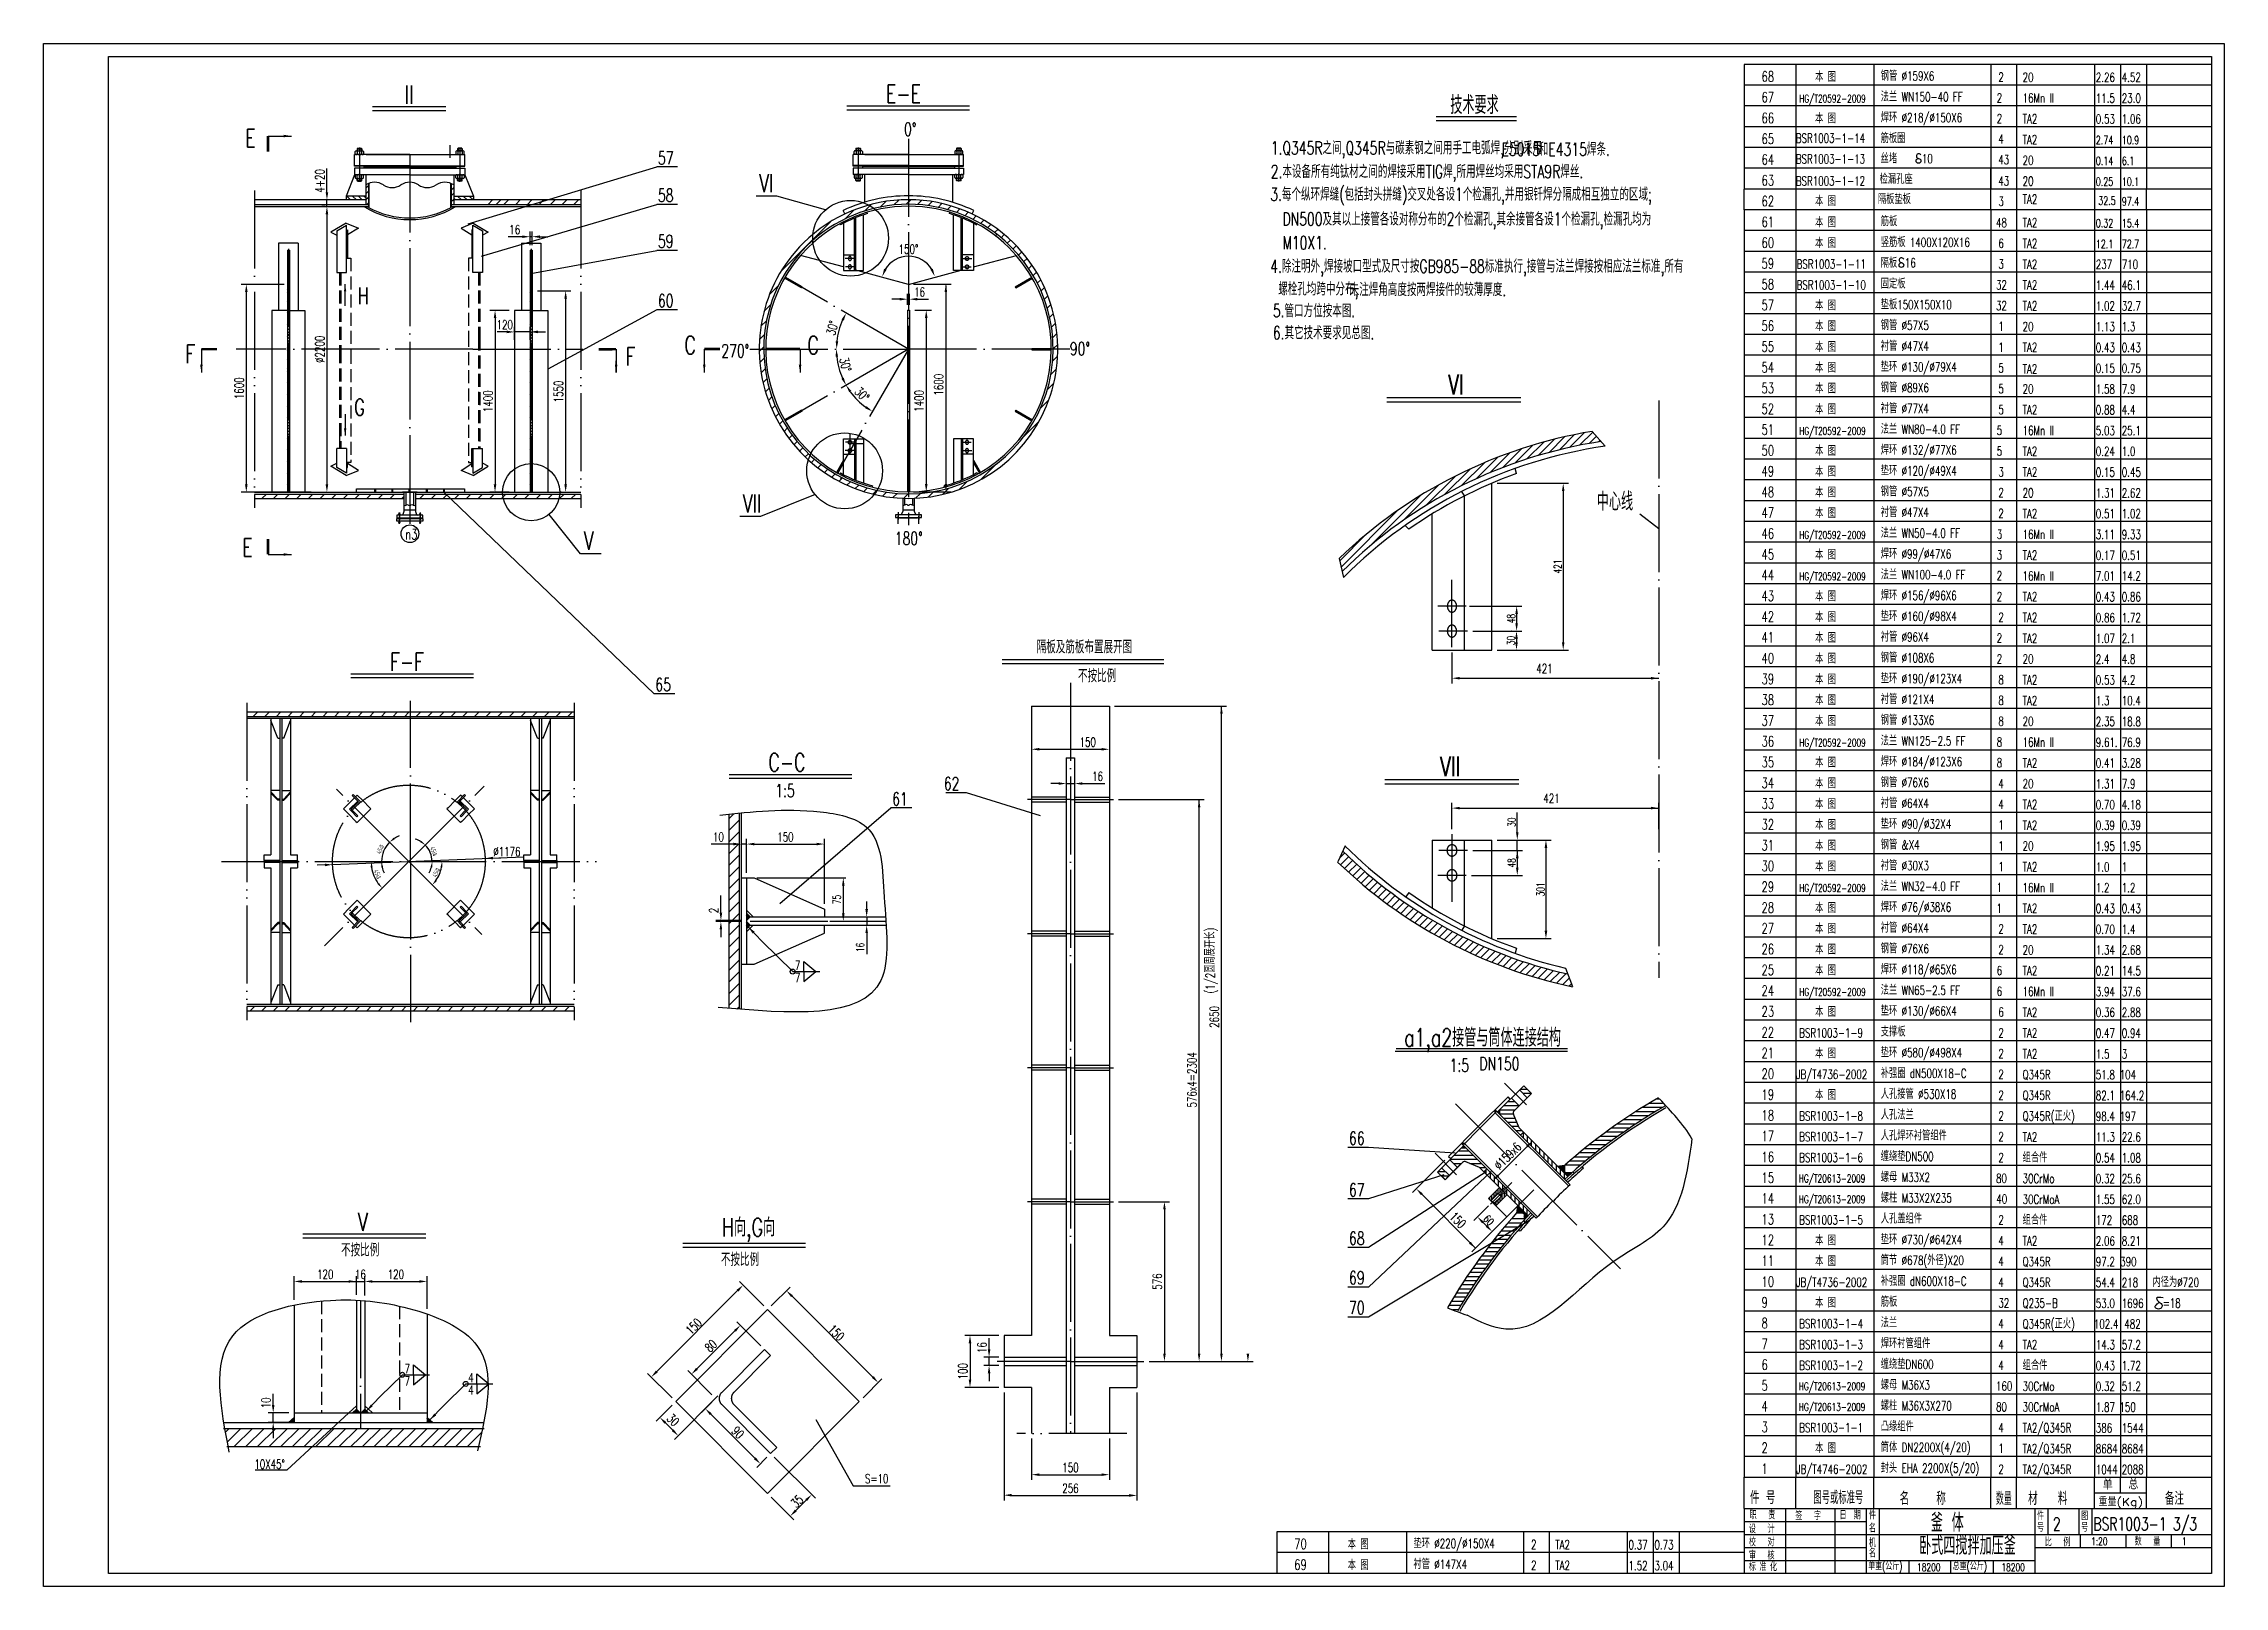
# Model space of a CAD drawing. Extents: x -54047 to 31317, y -2 to 11950.
# Drawn here: x 14517 to 31317, y 7 to 11887 of the extents above; entities that cross this region are included whole.
import ezdxf
from ezdxf.enums import TextEntityAlignment as Align

# ---------------------------------------------------------------- set-up
doc = ezdxf.new("R2010")
doc.units = 0
doc.header["$LTSCALE"] = 20
for name, pattern in [('DASHDOT-M', [36, 30, -3, 0, -3]), ('DIVIDE-M', [39, 30, -3, 0, -3, 0, -3]), ('HIDDEN', [0.375, 0.25, -0.125]), ('HIDDEN-M', [7, 5, -2])]:
    doc.linetypes.add(name, pattern=pattern)
doc.layers.get('0').update_dxf_attribs({"linetype": 'CONTINUOUS'})
for name, color, linetype in [('1轮廓实线层', 7, 'CONTINUOUS'), ('6文字层', 3, 'CONTINUOUS'), ('图框层', 7, 'CONTINUOUS')]:
    doc.layers.add(name, color=color, linetype=linetype)
doc.styles.add('BIAOZHU', font='ROMANS.shx', dxfattribs={"width": 0.7, "bigfont": 'HLFSD.shx'})
doc.styles.add('HZ', font='ROMANS.shx', dxfattribs={"width": 0.7, "height": 60, "bigfont": 'HLFSD.shx'})
doc.styles.add('PC_TEXTSTYLE', font='romans.shx', dxfattribs={"width": 0.8, "bigfont": 'hzfs.shx'})
doc.styles.add('ROMANS', font='ROMANS', dxfattribs={"width": 0.7, "height": 60})
doc.styles.get("Standard").update_dxf_attribs({"font": 'isocp.shx', "width": 0.707, "bigfont": 'hztxt.shx'})
pattern_1 = [(45, (-54745.56, -410.634), (-44.90128, 44.90128), [])]
pattern_2 = [(45, (-54810.56, 6.85), (-44.90128, 44.90128), [])]
pattern_3 = [(45, (11839.257, 2382.77), (-11.22532, 11.22532), [])]
pattern_4 = [(45, (-54745.563, 6.85), (-22.45064, 22.45064), [])]
pattern_5 = [(45, (13709.257, 2382.77), (-11.22532, 11.22532), [])]
pattern_6 = [(45, (-42354.121, -277.9224), (-5.9868224, 5.9868224), []), (135, (-42354.121, -277.9224), (-5.9868224, -5.9868224), [])]

msp = doc.modelspace()

# ---------------------------------------------------------------- texts
at = {"color": 7, "linetype": 'Continuous', "width": 0.7}
for s, height, style, p in [('68', 80, 'HZ', (27752, 11594)), ('本 图', 70, 'HZ', (28164, 11594)), ('钢管 %%C159X6', 70, 'HZ', (28670, 11602)), ('2', 70, 'HZ', (29576, 11594)), ('20', 70, 'HZ', (29763, 11593)), ('2.26', 70, 'HZ', (30327, 11592)), ('4.52', 70, 'HZ', (30527, 11592)), ('67', 80, 'HZ', (27752, 11434)), ('HG/T20592-2009', 59.5, 'HZ', (28042, 11434)), ('法兰 WN150-40 FF', 70, 'HZ', (28670, 11442)), ('2', 70, 'HZ', (29563, 11434)), ('16Mn II', 70, 'HZ', (29763, 11433)), ('11.5', 70, 'HZ', (30327, 11432)), ('23.0', 70, 'HZ', (30527, 11432)), ('0%%D', 100, 'HZ', (21146, 11178)), ('66', 80, 'HZ', (27752, 11274)), ('本 图', 70, 'HZ', (28164, 11274)), ('焊环 %%C218/%%C150X6', 70, 'HZ', (28670, 11282)), ('2', 70, 'HZ', (29563, 11274)), ('TA2', 70, 'HZ', (29763, 11273)), ('0.53', 70, 'HZ', (30327, 11272)), ('1.06', 70, 'HZ', (30527, 11272)), ('1.Q345R之间,Q345R与碳素钢之间用手工电弧焊,分别采用', 100, 'HZ', (23971, 11034)), ('E5015', 100, 'HZ', (25749, 11024)), ('  和E4315焊条.', 100, 'HZ', (25940, 11024)), ('65', 80, 'HZ', (27752, 11114)), ('BSR1003-1-14', 70, 'HZ', (28016, 11124)), ('筋板圈', 70, 'HZ', (28669, 11122)), ('4', 70, 'HZ', (29575, 11118)), ('TA2', 70, 'HZ', (29763, 11113)), ('2.74', 64, 'ROMANS', (30327, 11112)), ('10.9', 64, 'ROMANS', (30527, 11112)), ('2.本设备所有纯钛材之间的焊接采用TIG焊,所用焊丝均采用STA9R焊丝.', 100, 'HZ', (23971, 10852)), ('64', 80, 'HZ', (27752, 10954)), ('BSR1003-1-13', 70, 'HZ', (28016, 10964)), ('丝堵', 70, 'HZ', (28669, 10966)), ('10', 70, 'HZ', (28987, 10966)), ('43', 70, 'HZ', (29575, 10958)), ('20', 70, 'HZ', (29763, 10953)), ('0.14', 64, 'ROMANS', (30327, 10952)), ('6.1', 64, 'ROMANS', (30527, 10952)), ('3.每个纵环焊缝(包括封头拼缝)交叉处各设1个检漏孔,并用银钎焊分隔成相互独立的区域;', 100, 'HZ', (23967, 10677)), ('63', 80, 'HZ', (27752, 10794)), ('BSR1003-1-12', 70, 'HZ', (28016, 10794)), ('检漏孔座', 70, 'HZ', (28661, 10808)), ('43', 70, 'HZ', (29575, 10794)), ('20', 70, 'HZ', (29763, 10793)), ('0.25', 64, 'ROMANS', (30327, 10792)), ('10.1', 64, 'ROMANS', (30527, 10792)), ('DN500及其以上接管各设对称分布的2个检漏孔,其余接管各设1个检漏孔,检漏孔均为', 100, 'HZ', (24061, 10486)), ('62', 80, 'HZ', (27752, 10634)), ('本 图', 70, 'HZ', (28164, 10638)), ('隔板垫板', 70, 'HZ', (28648, 10653)), ('3', 70, 'HZ', (29576, 10638)), ('TA2', 70, 'HZ', (29763, 10654)), ('32.5', 64, 'ROMANS', (30346, 10645)), ('97.4', 64, 'ROMANS', (30527, 10640)), ('61', 80, 'HZ', (27752, 10474)), ('本 图', 70, 'HZ', (28164, 10474)), ('筋板', 70, 'HZ', (28670, 10482)), ('48', 70, 'HZ', (29558, 10474)), ('TA2', 70, 'HZ', (29763, 10473)), ('0.32', 64, 'ROMANS', (30327, 10472)), ('15.4', 64, 'ROMANS', (30527, 10472)), ('M10X1.', 100, 'HZ', (24061, 10303)), ('60', 80, 'HZ', (27752, 10314)), ('本 图', 70, 'HZ', (28164, 10314)), ('竖筋板 1400X120X16', 70, 'HZ', (28670, 10322)), ('6', 70, 'HZ', (29576, 10314)), ('TA2', 70, 'HZ', (29763, 10313)), ('12.1', 64, 'ROMANS', (30327, 10312)), ('72.7', 64, 'ROMANS', (30527, 10312)), (' 4.除注明外,焊接坡口型式及尺寸按GB985-88标准执行,接管与法兰焊接按相应法兰标准,所有', 100, 'HZ', (23919, 10123)), ('59', 80, 'HZ', (27752, 10154)), ('BSR1003-1-11', 70, 'HZ', (28022, 10154)), ('隔板', 70, 'HZ', (28670, 10162)), ('16', 70, 'HZ', (28856, 10164)), ('3', 70, 'HZ', (29576, 10154)), ('TA2', 70, 'HZ', (29763, 10153)), ('237', 70, 'HZ', (30327, 10152)), ('710', 70, 'HZ', (30527, 10152)), ('   螺栓孔均跨中分布,', 100, 'HZ', (23872, 9948)), ('未注焊角高度按两焊接件的较薄厚度.', 100, 'HZ', (24579, 9943)), ('58', 80, 'HZ', (27752, 9994)), ('57', 80, 'HZ', (27752, 9834)), ('BSR1003-1-10', 70, 'HZ', (28022, 9994)), ('垫板150X150X10', 70, 'HZ', (28670, 9842)), ('固定板', 70, 'HZ', (28670, 10002)), ('32', 70, 'HZ', (29558, 9994)), ('TA2', 70, 'HZ', (29763, 9993)), ('1.44', 70, 'HZ', (30327, 9992)), ('46.1', 70, 'HZ', (30527, 9992)), ('5.管口方位按本图.', 100, 'HZ', (23987, 9780)), ('56', 80, 'HZ', (27752, 9674)), ('本 图', 70, 'HZ', (28164, 9834)), ('本 图', 70, 'HZ', (28164, 9674)), ('钢管 %%C57X5', 70, 'HZ', (28670, 9682)), ('32', 70, 'HZ', (29558, 9834)), ('1', 70, 'HZ', (29576, 9674)), ('TA2', 70, 'HZ', (29763, 9833)), ('1.02', 70, 'HZ', (30327, 9832)), ('32.7', 70, 'HZ', (30527, 9832)), ('90%%D', 100, 'HZ', (22423, 9487)), ('6.其它技术要求见总图.', 100, 'HZ', (23987, 9610)), ('55', 80, 'HZ', (27752, 9514)), ('本 图', 70, 'HZ', (28164, 9514)), ('衬管 %%C47X4', 70, 'HZ', (28670, 9522)), ('1', 70, 'HZ', (29576, 9514)), ('TA2', 70, 'HZ', (29763, 9513)), ('20', 70, 'HZ', (29763, 9673)), ('0.43', 70, 'HZ', (30327, 9512)), ('1.13', 70, 'HZ', (30327, 9672)), ('0.43', 70, 'HZ', (30527, 9512)), ('1.3', 70, 'HZ', (30527, 9672)), ('270%%D', 100, 'HZ', (19738, 9471)), ('54', 80, 'HZ', (27752, 9354)), ('本 图', 70, 'HZ', (28164, 9354)), ('垫环 %%C130/%%C79X4', 70, 'HZ', (28670, 9362)), ('5', 70, 'HZ', (29576, 9354)), ('TA2', 70, 'HZ', (29763, 9347)), ('0.15', 70, 'HZ', (30327, 9352)), ('0.75', 70, 'HZ', (30527, 9352)), ('53', 80, 'HZ', (27752, 9194)), ('本 图', 70, 'HZ', (28164, 9194)), ('钢管 %%C89X6', 70, 'HZ', (28670, 9202)), ('5', 70, 'HZ', (29576, 9194)), ('20', 70, 'HZ', (29763, 9193)), ('1.58', 70, 'HZ', (30327, 9192)), ('7.9', 70, 'HZ', (30527, 9192)), ('52', 80, 'HZ', (27752, 9034)), ('本 图', 70, 'HZ', (28164, 9034)), ('衬管 %%C77X4', 70, 'HZ', (28670, 9042)), ('5', 70, 'HZ', (29576, 9034)), ('TA2', 70, 'HZ', (29763, 9033)), ('0.88', 70, 'HZ', (30327, 9032)), ('4.4', 70, 'HZ', (30527, 9032)), ('51', 80, 'HZ', (27752, 8874)), ('HG/T20592-2009', 59.5, 'HZ', (28042, 8874)), ('法兰 WN80-4.0 FF', 70, 'HZ', (28670, 8882)), ('5', 70, 'HZ', (29563, 8874)), ('16Mn II', 70, 'HZ', (29763, 8873)), ('5.03', 70, 'HZ', (30327, 8872)), ('25.1', 70, 'HZ', (30527, 8872)), ('50', 80, 'HZ', (27752, 8714)), ('本 图', 70, 'HZ', (28164, 8714)), ('焊环 %%C132/%%C77X6', 70, 'HZ', (28670, 8722)), ('5', 70, 'HZ', (29563, 8714)), ('TA2', 70, 'HZ', (29763, 8713)), ('0.24', 70, 'HZ', (30327, 8712)), ('1.0', 70, 'HZ', (30527, 8712)), ('49', 80, 'HZ', (27752, 8554)), ('本 图', 70, 'HZ', (28164, 8554)), ('垫环 %%C120/%%C49X4', 70, 'HZ', (28670, 8562)), ('3', 70, 'HZ', (29576, 8554)), ('TA2', 70, 'HZ', (29763, 8553)), ('0.15', 70, 'HZ', (30327, 8552)), ('0.45', 70, 'HZ', (30527, 8552)), ('中心线', 140, 'HZ', (26483, 8291)), ('48', 80, 'HZ', (27752, 8394)), ('本 图', 70, 'HZ', (28164, 8394)), ('钢管 %%C57X5', 70, 'HZ', (28670, 8402)), ('2', 70, 'HZ', (29576, 8394)), ('20', 70, 'HZ', (29763, 8393)), ('1.31', 70, 'HZ', (30327, 8392)), ('2.62', 70, 'HZ', (30527, 8392)), ('47', 80, 'HZ', (27752, 8234)), ('本 图', 70, 'HZ', (28164, 8234)), ('衬管 %%C47X4', 70, 'HZ', (28670, 8242)), ('2', 70, 'HZ', (29576, 8234)), ('TA2', 70, 'HZ', (29763, 8233)), ('0.51', 70, 'HZ', (30327, 8232)), ('1.02', 70, 'HZ', (30527, 8232)), ('n3', 80, 'HZ', (17303, 8069)), ('180%%D', 100, 'HZ', (21074, 8027)), ('46', 80, 'HZ', (27752, 8074)), ('HG/T20592-2009', 59.5, 'HZ', (28042, 8074)), ('法兰 WN50-4.0 FF', 70, 'HZ', (28670, 8082)), ('3', 70, 'HZ', (29563, 8074)), ('16Mn II', 70, 'HZ', (29763, 8073)), ('3.11', 70, 'HZ', (30327, 8072)), ('9.33', 70, 'HZ', (30527, 8072)), ('45', 80, 'HZ', (27752, 7914)), ('本 图', 70, 'HZ', (28164, 7914)), ('焊环 %%C99/%%C47X6', 70, 'HZ', (28670, 7922)), ('3', 70, 'HZ', (29563, 7914)), ('TA2', 70, 'HZ', (29763, 7913)), ('0.17', 70, 'HZ', (30327, 7912)), ('0.51', 70, 'HZ', (30527, 7912)), ('44', 80, 'HZ', (27752, 7754)), ('HG/T20592-2009', 59.5, 'HZ', (28042, 7754)), ('法兰 WN100-4.0 FF', 70, 'HZ', (28670, 7762)), ('2', 70, 'HZ', (29563, 7754)), ('16Mn II', 70, 'HZ', (29763, 7753)), ('7.01', 70, 'HZ', (30327, 7752)), ('14.2', 70, 'HZ', (30527, 7752)), ('43', 80, 'HZ', (27752, 7594)), ('本 图', 70, 'HZ', (28164, 7594)), ('焊环 %%C156/%%C96X6', 70, 'HZ', (28670, 7602)), ('2', 70, 'HZ', (29563, 7594)), ('TA2', 70, 'HZ', (29763, 7593)), ('0.43', 70, 'HZ', (30327, 7592)), ('0.86', 70, 'HZ', (30527, 7592)), ('42', 80, 'HZ', (27752, 7434)), ('本 图', 70, 'HZ', (28164, 7434)), ('垫环 %%C160/%%C98X4', 70, 'HZ', (28670, 7442)), ('2', 70, 'HZ', (29576, 7434)), ('TA2', 70, 'HZ', (29763, 7433)), ('0.86', 70, 'HZ', (30327, 7432)), ('1.72', 70, 'HZ', (30527, 7432)), ('隔板及筋板布置展开图', 100, 'HZ', (22168, 7191)), ('41', 80, 'HZ', (27752, 7274)), ('本 图', 70, 'HZ', (28164, 7274)), ('衬管 %%C96X4', 70, 'HZ', (28670, 7282)), ('2', 70, 'HZ', (29563, 7274)), ('TA2', 70, 'HZ', (29763, 7273)), ('1.07', 70, 'HZ', (30327, 7272)), ('2.1', 70, 'HZ', (30527, 7272)), ('不按比例', 100, 'HZ', (22486, 6969)), ('40', 80, 'HZ', (27752, 7114)), ('本 图', 70, 'HZ', (28164, 7114)), ('钢管 %%C108X6', 70, 'HZ', (28670, 7122)), ('2', 70, 'HZ', (29563, 7114)), ('20', 70, 'HZ', (29763, 7113)), ('2.4', 70, 'HZ', (30327, 7112)), ('4.8', 70, 'HZ', (30527, 7112)), ('39', 80, 'HZ', (27752, 6954)), ('本 图', 70, 'HZ', (28164, 6954)), ('垫环 %%C190/%%C123X4', 70, 'HZ', (28670, 6962)), ('8', 70, 'HZ', (29576, 6954)), ('TA2', 70, 'HZ', (29763, 6953)), ('0.53', 70, 'HZ', (30327, 6952)), ('4.2', 70, 'HZ', (30527, 6952)), ('38', 80, 'HZ', (27752, 6794)), ('本 图', 70, 'HZ', (28164, 6794)), ('衬管 %%C121X4', 70, 'HZ', (28670, 6802)), ('8', 70, 'HZ', (29576, 6794)), ('TA2', 70, 'HZ', (29763, 6793)), ('1.3', 70, 'HZ', (30327, 6792)), ('10.4', 70, 'HZ', (30527, 6792)), ('37', 80, 'HZ', (27752, 6634)), ('36', 80, 'HZ', (27752, 6474)), ('本 图', 70, 'HZ', (28164, 6634)), ('钢管 %%C133X6', 70, 'HZ', (28670, 6642)), ('法兰 WN125-2.5 FF', 70, 'HZ', (28670, 6482)), ('8', 70, 'HZ', (29576, 6634)), ('20', 70, 'HZ', (29763, 6633)), ('2.35', 70, 'HZ', (30327, 6632)), ('18.8', 70, 'HZ', (30527, 6632)), ('35', 80, 'HZ', (27752, 6314)), ('HG/T20592-2009', 59.5, 'HZ', (28042, 6474)), ('本 图', 70, 'HZ', (28164, 6314)), ('焊环 %%C184/%%C123X6', 70, 'HZ', (28670, 6322)), ('8', 70, 'HZ', (29563, 6474)), ('8', 70, 'HZ', (29563, 6314)), ('16Mn II', 70, 'HZ', (29763, 6473)), ('9.61.', 70, 'HZ', (30327, 6472)), ('76.9', 70, 'HZ', (30527, 6472)), ('34', 80, 'HZ', (27752, 6154)), ('本 图', 70, 'HZ', (28164, 6154)), ('钢管 %%C76X6', 70, 'HZ', (28670, 6162)), ('4', 70, 'HZ', (29576, 6154)), ('TA2', 70, 'HZ', (29763, 6313)), ('20', 70, 'HZ', (29763, 6153)), ('0.41', 70, 'HZ', (30327, 6312)), ('1.31', 70, 'HZ', (30327, 6152)), ('3.28', 70, 'HZ', (30527, 6312)), ('7.9', 70, 'HZ', (30527, 6152)), ('1:5', 100, 'HZ', (20154, 6085)), ('33', 80, 'HZ', (27752, 5994)), ('本 图', 70, 'HZ', (28164, 5994)), ('衬管 %%C64X4', 70, 'HZ', (28670, 6002)), ('4', 70, 'HZ', (29576, 5994)), ('TA2', 70, 'HZ', (29763, 5993)), ('0.70', 70, 'HZ', (30327, 5992)), ('4.18', 70, 'HZ', (30527, 5992)), ('32', 80, 'HZ', (27752, 5834)), ('本 图', 70, 'HZ', (28164, 5834)), ('垫环 %%C90/%%C32X4', 70, 'HZ', (28670, 5842)), ('1', 70, 'HZ', (29576, 5834)), ('TA2', 70, 'HZ', (29763, 5833)), ('0.39', 70, 'HZ', (30327, 5832)), ('0.39', 70, 'HZ', (30527, 5832)), ('31', 80, 'HZ', (27752, 5674)), ('本 图', 70, 'HZ', (28164, 5674)), ('钢管 %%38X4', 70, 'HZ', (28670, 5682)), ('1', 70, 'HZ', (29576, 5674)), ('20', 70, 'HZ', (29763, 5673)), ('1.95', 70, 'HZ', (30327, 5672)), ('1.95', 70, 'HZ', (30527, 5672)), ('30', 80, 'HZ', (27752, 5514)), ('本 图', 70, 'HZ', (28164, 5514)), ('衬管 %%C30X3', 70, 'HZ', (28670, 5522)), ('1', 70, 'HZ', (29576, 5514)), ('TA2', 70, 'HZ', (29763, 5513)), ('1.0', 70, 'HZ', (30327, 5512)), ('1', 70, 'HZ', (30527, 5512)), ('29', 80, 'HZ', (27752, 5354)), ('HG/T20592-2009', 59.5, 'HZ', (28042, 5354)), ('法兰 WN32-4.0 FF', 70, 'HZ', (28670, 5362)), ('1', 70, 'HZ', (29563, 5354)), ('16Mn II', 70, 'HZ', (29763, 5353)), ('1.2', 70, 'HZ', (30327, 5352)), ('1.2', 70, 'HZ', (30527, 5352)), ('28', 80, 'HZ', (27752, 5194)), ('本 图', 70, 'HZ', (28164, 5194)), ('焊环 %%C76/%%C38X6', 70, 'HZ', (28670, 5202)), ('1', 70, 'HZ', (29563, 5194)), ('TA2', 70, 'HZ', (29763, 5193)), ('0.43', 70, 'HZ', (30327, 5192)), ('0.43', 70, 'HZ', (30527, 5192)), ('27', 80, 'HZ', (27752, 5034)), ('本 图', 70, 'HZ', (28164, 5034)), ('衬管 %%C64X4', 70, 'HZ', (28670, 5042)), ('2', 70, 'HZ', (29576, 5034)), ('TA2', 70, 'HZ', (29763, 5033)), ('0.70', 70, 'HZ', (30327, 5032)), ('1.4', 70, 'HZ', (30527, 5032)), ('26', 80, 'HZ', (27752, 4874)), ('本 图', 70, 'HZ', (28164, 4874)), ('钢管 %%C76X6', 70, 'HZ', (28670, 4882)), ('2', 70, 'HZ', (29576, 4874)), ('20', 70, 'HZ', (29763, 4873)), ('1.34', 70, 'HZ', (30327, 4872)), ('2.68', 70, 'HZ', (30527, 4872)), ('25', 80, 'HZ', (27752, 4714)), ('本 图', 70, 'HZ', (28164, 4714)), ('焊环 %%C118/%%C65X6', 70, 'HZ', (28670, 4722)), ('6', 70, 'HZ', (29563, 4714)), ('TA2', 70, 'HZ', (29763, 4713)), ('0.21', 70, 'HZ', (30327, 4712)), ('14.5', 70, 'HZ', (30527, 4712)), ('24', 80, 'HZ', (27752, 4554)), ('HG/T20592-2009', 59.5, 'HZ', (28042, 4554)), ('法兰 WN65-2.5 FF', 70, 'HZ', (28670, 4562)), ('6', 70, 'HZ', (29563, 4554)), ('16Mn II', 70, 'HZ', (29763, 4553)), ('3.94', 70, 'HZ', (30327, 4552)), ('37.6', 70, 'HZ', (30527, 4552)), ('23', 80, 'HZ', (27752, 4394)), ('本 图', 70, 'HZ', (28164, 4394)), ('垫环 %%C130/%%C66X4', 70, 'HZ', (28670, 4402)), ('6', 70, 'HZ', (29576, 4394)), ('TA2', 70, 'HZ', (29763, 4393)), ('0.36', 70, 'HZ', (30327, 4392)), ('2.88', 70, 'HZ', (30527, 4392)), ('22', 80, 'HZ', (27752, 4234)), ('BSR1003-1-9', 70, 'HZ', (28042, 4234)), ('支撑板', 70, 'HZ', (28670, 4242)), ('2', 70, 'HZ', (29576, 4234)), ('TA2', 70, 'HZ', (29763, 4233)), ('0.47', 70, 'HZ', (30327, 4232)), ('0.94', 70, 'HZ', (30527, 4232)), ('1:5', 100, 'HZ', (25349, 3970)), ('DN150', 100, 'HZ', (25578, 3982)), ('21', 80, 'HZ', (27752, 4074)), ('本 图', 70, 'HZ', (28164, 4074)), ('垫环 %%C580/%%C498X4', 70, 'HZ', (28670, 4082)), ('2', 70, 'HZ', (29576, 4074)), ('TA2', 70, 'HZ', (29763, 4073)), ('1.5', 70, 'HZ', (30327, 4072)), ('3', 70, 'HZ', (30527, 4072)), ('20', 80, 'HZ', (27752, 3914)), ('JB/T4736-2002', 70, 'HZ', (28018, 3914)), ('补强圈 dN500X18-C', 70, 'HZ', (28670, 3922)), ('2', 70, 'HZ', (29576, 3914)), ('Q345R', 70, 'HZ', (29763, 3913)), ('51.8', 70, 'HZ', (30327, 3912)), ('104', 70, 'HZ', (30511, 3912)), ('19', 80, 'HZ', (27752, 3754)), ('本 图', 70, 'HZ', (28164, 3754)), ('人孔接管 %%c530X18', 70, 'HZ', (28670, 3762)), ('2', 70, 'HZ', (29576, 3754)), ('Q345R', 70, 'HZ', (29763, 3753)), ('82.1', 70, 'HZ', (30327, 3752)), ('164.2', 70, 'HZ', (30511, 3752)), ('18', 80, 'HZ', (27752, 3594)), ('BSR1003-1-8', 70, 'HZ', (28042, 3594)), ('人孔法兰', 70, 'HZ', (28670, 3602)), ('2', 70, 'HZ', (29576, 3594)), ('Q345R(正火)', 70, 'HZ', (29763, 3593)), ('98.4', 70, 'HZ', (30327, 3592)), ('197', 70, 'HZ', (30511, 3592)), ('17', 80, 'HZ', (27752, 3434)), ('BSR1003-1-7', 70, 'HZ', (28042, 3434)), ('人孔焊环衬管组件', 70, 'HZ', (28670, 3442)), ('缠绕垫DN500', 70, 'HZ', (28670, 3282)), ('2', 70, 'HZ', (29576, 3434)), ('TA2', 70, 'HZ', (29763, 3433)), ('11.3', 70, 'HZ', (30327, 3432)), ('22.6', 70, 'HZ', (30527, 3432)), ('16', 80, 'HZ', (27752, 3274)), ('15', 80, 'HZ', (27752, 3114)), ('BSR1003-1-6', 70, 'HZ', (28042, 3274)), ('螺母 M33X2', 70, 'HZ', (28670, 3122)), ('2', 70, 'HZ', (29576, 3274)), ('组合件', 70, 'HZ', (29763, 3273)), ('0.54', 70, 'HZ', (30327, 3272)), ('1.08', 70, 'HZ', (30527, 3272)), ('14', 80, 'HZ', (27752, 2954)), ('HG/T20613-2009', 59.5, 'HZ', (28039, 3118)), ('HG/T20613-2009', 59.5, 'HZ', (28039, 2958)), ('螺柱 M33X2X235', 70, 'HZ', (28670, 2962)), ('80', 70, 'HZ', (29558, 3114)), ('40', 70, 'HZ', (29560, 2954)), ('30CrMo', 70, 'HZ', (29763, 3113)), ('0.32', 70, 'HZ', (30327, 3112)), ('25.6', 70, 'HZ', (30527, 3112)), ('13', 80, 'HZ', (27752, 2794)), ('BSR1003-1-5', 70, 'HZ', (28042, 2794)), ('人孔盖组件', 70, 'HZ', (28670, 2802)), ('2', 70, 'HZ', (29576, 2794)), ('组合件', 70, 'HZ', (29763, 2793)), ('30CrMoA', 70, 'HZ', (29763, 2953)), ('1.55', 70, 'HZ', (30327, 2952)), ('172', 70, 'HZ', (30327, 2792)), ('62.0', 70, 'HZ', (30527, 2952)), ('688', 70, 'HZ', (30527, 2792)), ('12', 80, 'HZ', (27752, 2634)), ('本 图', 70, 'HZ', (28164, 2634)), ('垫环 %%C730/%%C642X4', 70, 'HZ', (28670, 2642)), ('4', 70, 'HZ', (29576, 2634)), ('TA2', 70, 'HZ', (29763, 2633)), ('2.06', 70, 'HZ', (30327, 2632)), ('8.21', 70, 'HZ', (30527, 2632)), ('不按比例', 100, 'HZ', (16809, 2547)), ('不按比例', 100, 'HZ', (19735, 2474)), ('11', 80, 'HZ', (27752, 2474)), ('本 图', 70, 'HZ', (28164, 2474)), ('筒节 %%C678(外径)X20', 70, 'HZ', (28670, 2482)), ('4', 70, 'HZ', (29576, 2474)), ('Q345R', 70, 'HZ', (29763, 2473)), ('97.2', 70, 'HZ', (30327, 2472)), ('390', 70, 'HZ', (30515, 2472)), ('10', 80, 'HZ', (27752, 2314)), ('JB/T4736-2002', 70, 'HZ', (28018, 2314)), ('补强圈 dN600X18-C', 70, 'HZ', (28670, 2322)), ('4', 70, 'HZ', (29576, 2314)), ('Q345R', 70, 'HZ', (29763, 2313)), ('54.4', 70, 'HZ', (30327, 2312)), ('218', 70, 'HZ', (30527, 2312)), ('内径为%%C720', 70, 'HZ', (30763, 2313)), ('9', 80, 'HZ', (27752, 2154)), ('本 图', 70, 'HZ', (28164, 2154)), ('筋板', 70, 'HZ', (28670, 2162)), ('32', 70, 'HZ', (29576, 2154)), ('Q235-B', 70, 'HZ', (29763, 2153)), ('53.0', 70, 'HZ', (30327, 2152)), ('1696', 70, 'HZ', (30527, 2152)), ('=18', 70, 'HZ', (30842, 2153)), ('8', 80, 'HZ', (27752, 1994)), ('BSR1003-1-4', 70, 'HZ', (28042, 1994)), ('法兰', 70, 'HZ', (28670, 2002)), ('4', 70, 'HZ', (29576, 1994)), ('Q345R(正火)', 70, 'HZ', (29763, 1993)), ('102.4', 70, 'HZ', (30312, 1992)), ('482', 70, 'HZ', (30547, 1992)), ('7', 80, 'HZ', (27752, 1834)), ('BSR1003-1-3', 70, 'HZ', (28042, 1834)), ('焊环衬管组件', 70, 'HZ', (28670, 1842)), ('4', 70, 'HZ', (29576, 1834)), ('TA2', 70, 'HZ', (29763, 1833)), ('14.3', 70, 'HZ', (30327, 1832)), ('57.2', 70, 'HZ', (30527, 1832)), ('6', 80, 'HZ', (27752, 1674)), ('BSR1003-1-2', 70, 'HZ', (28042, 1674)), ('缠绕垫DN600', 70, 'HZ', (28670, 1682)), ('4', 70, 'HZ', (29576, 1674)), ('组合件', 70, 'HZ', (29763, 1673)), ('0.43', 70, 'HZ', (30327, 1672)), ('1.72', 70, 'HZ', (30527, 1672)), ('5', 80, 'HZ', (27752, 1514)), ('HG/T20613-2009', 59.5, 'HZ', (28039, 1518)), ('螺母 M36X3', 70, 'HZ', (28670, 1522)), ('160', 70, 'HZ', (29558, 1514)), ('30CrMo', 70, 'HZ', (29763, 1513)), ('0.32', 70, 'HZ', (30327, 1512)), ('51.2', 70, 'HZ', (30527, 1512)), ('4', 80, 'HZ', (27752, 1354)), ('HG/T20613-2009', 59.5, 'HZ', (28039, 1358)), ('螺柱 M36X3X270', 70, 'HZ', (28670, 1362)), ('80', 70, 'HZ', (29558, 1354)), ('30CrMoA', 70, 'HZ', (29763, 1353)), ('1.87', 70, 'HZ', (30327, 1352)), ('150', 70, 'HZ', (30509, 1352)), ('3', 80, 'HZ', (27752, 1194)), ('BSR1003-1-1', 70, 'HZ', (28042, 1194)), ('凸缘组件', 70, 'HZ', (28670, 1202)), ('4', 70, 'HZ', (29576, 1194)), ('TA2/Q345R', 70, 'HZ', (29763, 1193)), ('386', 70, 'HZ', (30327, 1192)), ('1544', 70, 'HZ', (30527, 1192)), ('2', 80, 'HZ', (27752, 1034)), ('本 图', 70, 'HZ', (28164, 1034)), ('筒体 DN2200X(4/20)', 70, 'HZ', (28670, 1042)), ('1', 70, 'HZ', (29576, 1034)), ('TA2/Q345R', 70, 'HZ', (29763, 1033)), ('8684', 70, 'HZ', (30327, 1032)), ('8684', 70, 'HZ', (30527, 1032)), ('10X45%%d', 70, 'HZ', (16141, 913)), ('1', 80, 'HZ', (27752, 874)), ('JB/T4746-2002', 70, 'HZ', (28019, 874)), ('封头 EHA 2200X(5/20)', 70, 'HZ', (28670, 882)), ('2', 70, 'HZ', (29576, 874)), ('TA2/Q345R', 70, 'HZ', (29763, 873)), ('1044', 70, 'HZ', (30327, 872)), ('2088', 70, 'HZ', (30527, 872)), ('釜 体', 140, 'HZ', (29056, 428)), ('2', 100, 'HZ', (29996, 437)), ('BSR1003-1 3/3', 100, 'HZ', (30308, 438)), ('70', 80, 'HZ', (24152, 294)), ('本 图', 70, 'HZ', (24564, 294)), ('垫环 %%C220/%%C150X4', 70, 'HZ', (25070, 302)), ('2', 70, 'HZ', (25976, 294)), ('TA2', 70, 'HZ', (26163, 293)), ('0.37', 70, 'HZ', (26727, 292)), ('0.73', 70, 'HZ', (26927, 292)), ('卧式四搅拌加压釜', 140, 'HZ', (28966, 250)), ('1:20', 60, 'HZ', (30291, 323)), ('1', 60, 'HZ', (30991, 323)), ('69', 80, 'HZ', (24152, 134)), ('本 图', 70, 'HZ', (24564, 134)), ('衬管 %%C147X4', 70, 'HZ', (25070, 142)), ('2', 70, 'HZ', (25976, 134)), ('TA2', 70, 'HZ', (26163, 133)), ('1.52', 70, 'HZ', (26727, 132)), ('3.04', 70, 'HZ', (26927, 132)), ('18200', 60, 'HZ', (28950, 123)), ('18200', 60, 'HZ', (29600, 123))]:
    msp.add_text(s, height=height, dxfattribs=dict(at, style=style)).set_placement(p)
at = {"color": 4, "linetype": 'Continuous', "width": 0.7}
for s, height, style, p in [('II', 140, 'HZ', (17300, 11424)), ('E-E', 140, 'HZ', (21007, 11430)), ('技术要求', 140, 'HZ', (25354, 11345)), ('E', 140, 'HZ', (16070, 11089)), ('57', 100, 'ROMANS', (19250, 10957)), ('58', 100, 'ROMANS', (19250, 10669)), ('VI', 140, 'ROMANS', (20031, 10742)), ('59', 100, 'ROMANS', (19250, 10315)), ('H', 128, 'HZ', (16937, 9880)), ('60', 100, 'ROMANS', (19250, 9857)), ('F', 140, 'HZ', (15610, 9427)), ('F', 140, 'HZ', (19001, 9407)), ('VI', 152.7, 'HZ', (25338, 9185)), ('G', 128, 'HZ', (16911, 9023)), ('VII', 140, 'ROMANS', (19904, 8276)), (' E', 140, 'HZ', (15980, 7937)), ('V', 140, 'ROMANS', (18679, 7989)), ('F-F', 140, 'HZ', (17187, 7056)), ('65', 100, 'ROMANS', (19230, 6901)), ('C-C', 140, 'HZ', (20101, 6282)), ('VII', 152.7, 'HZ', (25275, 6245)), ('62', 100, 'ROMANS', (21452, 6138)), ('61', 100, 'ROMANS', (21054, 6021)), ('a1,a2接管与筒体连接结构', 140, 'HZ', (24999, 4163)), ('66', 100, 'ROMANS', (24574, 3407)), ('67', 100, 'ROMANS', (24574, 3010)), ('V', 140, 'HZ', (16940, 2744)), ('H向,G向', 140, 'HZ', (19744, 2702)), ('68', 100, 'ROMANS', (24574, 2637)), ('69', 100, 'ROMANS', (24574, 2333)), ('70', 100, 'ROMANS', (24574, 2102))]:
    msp.add_text(s, height=height, dxfattribs=dict(at, style=style)).set_placement(p)
at = {"color": 4, "linetype": 'Continuous', "style": 'ROMANS', "width": 0.7}
for p in [(19498, 9495), (20446, 9495)]:
    msp.add_text('C', height=140, dxfattribs=at).set_placement(p, align=Align.CENTER)
at = {"style": 'HZ'}
for s, p in [('总', (30578, 754)), ('单', (30381, 751))]:
    msp.add_text(s, height=80, dxfattribs=at).set_placement(p)
for s, width, p in [('件 号', 0.7, (27663, 641)), ('图号或标准号', 0.492204, (28151, 641)), ('名    称', 0.7, (28816, 634)), ('数量', 0.471468, (29557, 634)), ('材   料', 0.7, (29805, 634)), ('备注', 0.7, (30859, 634))]:
    msp.add_text(s, height=100, dxfattribs=dict(at, width=width)).set_placement(p)
at = {"style": 'HZ', "width": 1.271538}
msp.add_text('重量(Kg)', height=60, dxfattribs=at).set_placement((30347, 627), (30690, 627), align=Align.FIT)
at = {"color": 7, "linetype": 'Continuous', "attachment_point": 5}
for s, insert, char_height, rotation, style in [('4+20', (16645, 10830), 70, 90, 'BIAOZHU'), ('\\A1;30°', (20593, 9697), 70, 74.5744, 'BIAOZHU'), ('\\A1;∅2200', (16645, 9533), 70, 90, 'BIAOZHU'), ('\\A1;30°', (20694, 9415), 70, 283.8435, 'BIAOZHU'), ('\\A1;1600', (16024, 9233), 70, 90, 'BIAOZHU'), ('\\A1;1550', (18484, 9208), 70, 90, 'BIAOZHU'), ('\\A1;30°', (20822, 9186), 70, 314.2993, 'BIAOZHU'), ('1600', (21413, 9260), 70, 90, 'BIAOZHU'), ('\\A1;1400', (17940, 9133), 70, 90, 'BIAOZHU'), ('\\A1;1400', (21262, 9135), 70, 90, 'BIAOZHU'), ('421', (26181, 7860), 60, 90, 'HZ'), ('\\A1;48', (25823, 7459), 60, 90, 'HZ'), ('30', (25821, 7290), 60, 90, 'HZ'), ('30', (25827, 5891), 60, 90, 'HZ'), ('\\A1;48', (25827, 5578), 60, 90, 'HZ'), ('301', (26049, 5374), 60, 90, 'HZ'), ('\\A1;2', (19680, 5212), 70, 90, 'BIAOZHU'), ('75', (20628, 5296), 60, 90, 'BIAOZHU'), ('\\A1;16', (20808, 4927), 60, 90, 'BIAOZHU'), ('(1/2圆周展开长)', (23516, 4826), 70, 90, 'BIAOZHU'), ('2650', (23536, 4392), 70, 90, 'BIAOZHU'), ('\\A1;576x4=2304', (23364, 3907), 70, 90, 'BIAOZHU'), ('∅159x6', (25796, 3321), 70, 45, 'BIAOZHU'), ('150', (25412, 2827), 70, 315, 'BIAOZHU'), ('\\A1;60', (25650, 2826), 60, 315, 'HZ'), ('\\A1;576', (23097, 2354), 70, 90, 'BIAOZHU'), ('\\A1;150', (19526, 2009), 70, 44.7834, 'BIAOZHU'), ('\\A1;80', (19658, 1859), 70, 44.7834, 'BIAOZHU'), ('\\A1;150', (20624, 1960), 70, 315.0179, 'BIAOZHU'), ('\\A1;16', (21746, 1845), 70, 90, 'BIAOZHU'), ('\\A1;100', (21599, 1663), 70, 90, 'BIAOZHU'), ('\\A1;10', (16231, 1420), 70, 90, 'BIAOZHU'), ('\\A1;30', (19366, 1288), 70, 315.0179, 'BIAOZHU'), ('\\A1;90', (19865, 1191), 70, 315.0179, 'BIAOZHU'), ('\\A1;35', (20322, 661), 70, 44.7834, 'BIAOZHU')]:
    msp.add_mtext(s, dxfattribs=dict(at, insert=insert, char_height=char_height, rotation=rotation, style=style))
at = {"color": 7, "linetype": 'Continuous', "char_height": 70, "attachment_point": 5, "style": 'BIAOZHU'}
for s, insert in [('\\A1;16', (18147, 10455)), ('\\A1;150°', (21180, 10304)), ('\\A1;16', (21266, 9974)), ('\\A1;120', (18070, 9722)), ('421', (26080, 7075)), ('\\A1;150', (22561, 6508)), ('\\A1;16', (22637, 6244)), ('421', (26134, 6075)), ('\\A1;10', (19716, 5778)), ('\\A1;150', (20232, 5778)), ('∅1176', (18086, 5665)), ('7', (20327, 4789)), ('7', (20327, 4694)), ('\\A1;120', (16687, 2410)), ('16', (16958, 2410)), ('\\A1;120', (17231, 2410)), ('7', (17320, 1684)), ('7', (17320, 1589)), ('4', (17809, 1614)), ('4', (17809, 1519)), ('S=10', (20935, 836)), ('\\A1;150', (22428, 922)), ('\\A1;256', (22428, 762))]:
    msp.add_mtext(s, dxfattribs=dict(at, insert=insert))
at = {"color": 7, "linetype": 'Continuous', "char_height": 36, "attachment_point": 5}
for insert, rotation in [((17110, 5683), 67.5), ((17524, 5668), 292.5), ((17090, 5491), 292.5), ((17541, 5504), 67.5)]:
    msp.add_mtext('\\A1;45¡ã', dxfattribs=dict(at, insert=insert, rotation=rotation))
at = {"layer": '6文字层', "ltscale": 5, "style": 'PC_TEXTSTYLE', "width": 0.667}
for s, p in [('职   责', (27660, 524)), ('签   字', (28012, 518)), ('日  期', (28353, 524)), ('件', (28579, 524)), ('件', (29874, 518)), ('图', (30214, 518)), ('设   计', (27654, 417)), ('校   对', (27654, 316)), ('机', (28579, 310)), ('名', (28579, 423)), ('号', (29874, 429)), ('比   例', (29934, 316)), ('号', (30214, 429)), ('数   量', (30626, 322)), ('标 准 化', (27654, 125)), ('审   核', (27654, 214)), ('单重(公斤)', (28573, 133)), ('名', (28579, 232)), ('总重(公斤)', (29224, 133))]:
    msp.add_text(s, height=60, dxfattribs=at).set_placement(p)

# ---------------------------------------------------------------- blocks, each defined once
blk = doc.blocks.new('MLF')
blk.add_line((180, 8), (0, 8))
at = {"color": 4}
for p, q in [((0, 8), (0, 0)), ((20, 8), (20, 0)), ((50, 8), (50, 0)), ((95, 8), (95, 0)), ((105, 8), (105, 0)), ((135, 8), (135, 0)), ((145, 8), (145, 0)), ((155, 8), (155, 0))]:
    blk.add_line(p, q, dxfattribs=at)

# ---------------------------------------------------------------- hatches: boundary and pattern name
at = {"linetype": 'Continuous'}
h = msp.add_hatch(dxfattribs=at)
h.set_pattern_fill('ANSI31', scale=10, style=0)
h.set_pattern_definition(pattern_4)
h.paths.add_polyline_path([(17019, 10810, 0.046124), (16999, 10799), (16999, 10648), (17019, 10648)])
h = msp.add_hatch(dxfattribs=at)
h.set_pattern_fill('ANSI31', scale=10, style=0)
h.set_pattern_definition(pattern_4)
h.paths.add_polyline_path([(17657, 10648), (17677, 10648), (17677, 10799, 0.046124), (17657, 10810)])
h = msp.add_hatch(dxfattribs=at)
h.set_pattern_fill('ANSI31', scale=10, angle=90, style=0)
h.set_pattern_definition([(135, (-54745.563, 6.85), (-22.45064, -22.45064), [])])
h.paths.add_polyline_path([(16999, 10683), (16999, 10713), (16848, 10713), (16848, 10683)])
h.paths.add_polyline_path([(17828, 10683), (17828, 10713), (17677, 10713), (17677, 10683)])
h = msp.add_hatch(dxfattribs=at)
h.set_pattern_fill('ANSI31', scale=20, style=0)
h.set_pattern_definition([(45, (-59529.87, 3.025), (-44.90128, 44.90128), [])])
h.paths.add_polyline_path([(21989, 10352, 0.197573), (21180, 10685), (21180, 10650, -0.197573), (21965, 10327, -0.200253), (22295, 9535), (22330, 9535, 0.200253)])
h.paths.add_polyline_path([(21180, 10650), (21180, 10685, 0.197573), (20371, 10352, 0.200253), (20030, 9535), (20065, 9535, -0.200253), (20396, 10327, -0.197573)])
h.paths.add_polyline_path([(21180, 8385), (21180, 8420, -0.414214), (20065, 9535), (20030, 9535, 0.414214)])
h.paths.add_polyline_path([(22330, 9535), (22295, 9535, -0.414214), (21180, 8420), (21180, 8385, 0.414214)])
h = msp.add_hatch(dxfattribs=at)
h.set_pattern_fill('ANSI31', scale=5, style=0)
h.set_pattern_definition(pattern_3)
h.paths.add_polyline_path([(16411, 9905), (16403, 9905), (16403, 9533), (16411, 9533)])
h.paths.add_polyline_path([(16403, 9905), (16395, 9905), (16395, 9873), (16395, 9533), (16403, 9533)])
h = msp.add_hatch(dxfattribs=at)
h.set_pattern_fill('ANSI31', scale=5, style=0)
h.set_pattern_definition(pattern_5)
h.paths.add_polyline_path([(18281, 9905), (18273, 9905), (18273, 9533), (18281, 9533)])
h.paths.add_polyline_path([(18273, 9905), (18265, 9905), (18265, 9873), (18265, 9533), (18273, 9533)])
h = msp.add_hatch(dxfattribs=at)
h.set_pattern_fill('ANSI31', scale=5, style=0)
h.set_pattern_definition(pattern_3)
h.paths.add_polyline_path([(16403, 9533), (16395, 9533), (16395, 9398), (16403, 9398)])
h.paths.add_polyline_path([(16411, 9533), (16403, 9533), (16403, 9398), (16411, 9398)])
h = msp.add_hatch(dxfattribs=at)
h.set_pattern_fill('ANSI31', scale=5, style=0)
h.set_pattern_definition(pattern_5)
h.paths.add_polyline_path([(18273, 9533), (18265, 9533), (18265, 9398), (18273, 9398)])
h.paths.add_polyline_path([(18281, 9533), (18273, 9533), (18273, 9398), (18281, 9398)])
h = msp.add_hatch(dxfattribs=at)
h.set_pattern_fill('ANSI31', scale=5, style=0)
h.set_pattern_definition(pattern_3)
h.paths.add_polyline_path([(16403, 9398), (16395, 9398), (16395, 8775), (16403, 8775)])
h.paths.add_polyline_path([(16411, 9398), (16403, 9398), (16403, 8775), (16411, 8775)])
h = msp.add_hatch(dxfattribs=at)
h.set_pattern_fill('ANSI31', scale=5, style=0)
h.set_pattern_definition(pattern_5)
h.paths.add_polyline_path([(18273, 9398), (18265, 9398), (18265, 8775), (18273, 8775)])
h.paths.add_polyline_path([(18281, 9398), (18273, 9398), (18273, 8775), (18281, 8775)])
h = msp.add_hatch(dxfattribs=at)
h.set_pattern_fill('ANSI31', scale=5, style=0)
h.set_pattern_definition(pattern_3)
h.paths.add_polyline_path([(16403, 8775), (16395, 8775), (16395, 8433), (16403, 8433)])
h.paths.add_polyline_path([(16411, 8775), (16403, 8775), (16403, 8433), (16411, 8433)])
h = msp.add_hatch(dxfattribs=at)
h.set_pattern_fill('ANSI31', scale=5, style=0)
h.set_pattern_definition(pattern_5)
h.paths.add_polyline_path([(18273, 8775), (18265, 8775), (18265, 8433), (18273, 8433)])
h.paths.add_polyline_path([(18281, 8775), (18273, 8775), (18273, 8433), (18281, 8433)])
h = msp.add_hatch(dxfattribs=at)
h.set_pattern_fill('ANSI31', scale=13.3333, style=0)
h.set_pattern_definition([(45, (-54480.67, 13156.484), (-29.934112, 29.934112), [])])
h.paths.add_polyline_path([(24498, 7923), (24520, 7822, -0.158932), (26516, 8823), (26447, 8901, 0.151188)])
h = msp.add_hatch(dxfattribs=at)
h.set_pattern_fill('ANSI31', scale=20, style=0)
h.set_pattern_definition([(45, (-54680.56, 6.85), (-44.90128, 44.90128), [])])
h.paths.add_polyline_path([(17293, 8383), (17293, 8418), (16142, 8418), (16142, 8383)])
h = msp.add_hatch(dxfattribs=at)
h.set_pattern_fill('ANSI31', scale=20, style=0)
h.set_pattern_definition(pattern_2)
h.paths.add_polyline_path([(18058, 8383, -0.040224), (18053, 8418), (17382, 8418), (17382, 8383)])
h.paths.add_polyline_path([(18053, 8418, 0.040224), (18058, 8383), (18487, 8383, 0.040224), (18493, 8418)])
h = msp.add_hatch(dxfattribs=at)
h.set_pattern_fill('ANSI31', scale=20, style=0)
h.set_pattern_definition(pattern_2)
h.paths.add_polyline_path([(18533, 8418), (18493, 8418, -0.040224), (18487, 8383), (18533, 8383)])
h = msp.add_hatch(dxfattribs=at)
h.set_pattern_fill('ANSI31', scale=20, style=0)
h.set_pattern_definition([(45, (-54720.76, 6.85), (-44.90128, 44.90128), [])])
h.paths.add_polyline_path([(18623, 8418), (18582, 8418, -0.040224), (18577, 8383), (18623, 8383)])
h = msp.add_hatch(dxfattribs=at)
h.set_pattern_fill('ANSI31', scale=20, style=0)
h.set_pattern_definition(pattern_1)
h.paths.add_polyline_path([(17344, 6704), (17344, 6739), (16083, 6739), (16083, 6704)])
h.paths.add_polyline_path([(18605, 6704), (18605, 6739), (17344, 6739), (17344, 6704)])
h = msp.add_hatch(dxfattribs=at)
h.set_pattern_fill('ANSI31', scale=20, style=0)
h.set_pattern_definition([(45, (-54635.07, -5023.17), (-44.90128, 44.90128), [])])
edge = h.paths.add_edge_path()
edge.add_line((19796, 5361), (19876, 5274))
edge.add_line((19876, 5274), (19876, 5961))
edge.add_spline(control_points=[(19876, 5961), (19850, 5958), (19823, 5956), (19796, 5953)], knot_values=[72.801621, 72.801621, 72.801621, 72.801621, 155.473945, 155.473945, 155.473945, 155.473945], degree=3, periodic=0)
edge.add_line((19796, 5953), (19796, 5361))
h.paths.add_polyline_path([(19876, 5274), (19796, 5361), (19796, 5134), (19876, 5134)])
edge = h.paths.add_edge_path()
edge.add_spline(control_points=[(19796, 4458), (19823, 4456), (19850, 4454), (19876, 4452)], knot_values=[3493.844516, 3493.844516, 3493.844516, 3493.844516, 3555.192278, 3555.192278, 3555.192278, 3555.192278], degree=3, periodic=0)
edge.add_line((19876, 4452), (19876, 5126))
edge.add_line((19876, 5126), (19796, 5126))
edge.add_line((19796, 5126), (19796, 4458))
h.paths.add_polyline_path([(19796, 5134), (19796, 5126), (19876, 5126), (19876, 5134)])
h = msp.add_hatch(dxfattribs=at)
h.set_pattern_fill('ANSI31', scale=13.3333, style=0)
h.set_pattern_definition([(45, (-54480.67, 12724.48), (-29.934112, 29.934112), [])])
h.paths.add_polyline_path([(24525, 5670), (24487, 5585, 0.037395), (24910, 5232), (25065, 5232, -0.048405)])
h.paths.add_polyline_path([(25065, 5232), (24910, 5232, 0.103638), (26295, 4625), (26259, 4723, -0.090857)])
h = msp.add_hatch(dxfattribs=at)
h.set_pattern_fill('ANSI37', scale=2, style=0)
h.set_pattern_definition([(45, (-56999.8816, -176.078), (-4.49012806, 4.49012806), []), (135, (-56999.8816, -176.078), (-4.49012806, -4.49012806), [])])
h.paths.add_polyline_path([(19932, 5191), (19932, 5134), (19960, 5162)])
h.paths.add_polyline_path([(19932, 5071), (19960, 5098), (19932, 5126)])
h = msp.add_hatch(dxfattribs=at)
h.set_pattern_fill('ANSI31', scale=20, style=0)
h.set_pattern_definition(pattern_1)
h.paths.add_polyline_path([(17344, 4439), (17344, 4474), (16083, 4474), (16083, 4439)])
h.paths.add_polyline_path([(18605, 4439), (18605, 4474), (17344, 4474), (17344, 4439)])
h = msp.add_hatch(dxfattribs=at)
h.set_pattern_fill('ANSI31', scale=9.999974, angle=315, style=0)
h.set_pattern_definition([(0, (-752.95, -2736.502), (1e-14, 31.749917), [])])
h.paths.add_polyline_path([(25947, 3770), (25979, 3803), (25920, 3862), (25887, 3830)])
h.paths.add_polyline_path([(25845, 3669), (25884, 3708), (25825, 3767), (25733, 3675), (25733, 3645), (25896, 3482), (25918, 3504), (25884, 3538), (25840, 3642, -0.306678)])
h.paths.add_polyline_path([(25475, 3277), (25579, 3233), (25613, 3199), (25635, 3221), (25473, 3384), (25442, 3384), (25350, 3292), (25409, 3233), (25449, 3272, -0.306678)])
h.paths.add_polyline_path([(25287, 3230), (25255, 3197), (25311, 3142), (25314, 3138), (25347, 3171)])
h = msp.add_hatch(dxfattribs=at)
h.set_pattern_fill('ANSI37', scale=2.66666, style=0)
h.set_pattern_definition(pattern_6)
h.paths.add_polyline_path([(26259, 3163, -0.002509), (26292, 3193), (26242, 3193), (26236, 3199), (26236, 3250), (26181, 3242)])
h = msp.add_hatch(dxfattribs=at)
h.set_pattern_fill('ANSI31', scale=4.999987, angle=-45, style=0)
h.set_pattern_definition([(270, (6323.527, -5712.944), (-15.874959, 2e-15), [])])
h.paths.add_polyline_path([(25790, 3022), (25705, 2937), (25691, 2951), (25747, 3008), (25742, 3013), (25770, 3042)])
h.paths.add_polyline_path([(25753, 3059), (25725, 3030), (25719, 3036), (25663, 2979), (25648, 2993), (25733, 3078)])
h = msp.add_hatch(dxfattribs=at)
h.set_pattern_fill('ANSI37', scale=2.66666, style=0)
h.set_pattern_definition(pattern_6)
h.paths.add_polyline_path([(25916, 2882), (25923, 2876), (25923, 2826, -0.002534), (25953, 2859), (25874, 2937), (25866, 2882)])
h = msp.add_hatch(dxfattribs=at)
h.set_pattern_fill('ANSI37', style=0)
h.set_pattern_definition([(45, (-60087.0683, -7488.74), (-2.24506403, 2.24506403), []), (135, (-60087.0683, -7488.74), (-2.24506403, -2.24506403), [])])
h.paths.add_polyline_path([(16955, 1343), (16927, 1371), (16898, 1343)])
h.paths.add_polyline_path([(17021, 1343), (16991, 1371), (16963, 1343)])
h = msp.add_hatch(dxfattribs=at)
h.set_pattern_fill('ANSI31', scale=20, style=0)
h.set_pattern_definition([(45, (-60087.07, -7548.74), (-44.90128, 44.90128), [])])
edge = h.paths.add_edge_path()
edge.add_line((16581, 1083), (16736, 1223))
edge.add_line((16736, 1223), (15914, 1223))
edge.add_spline(control_points=[(15914, 1223), (15922, 1176), (15931, 1129), (15940, 1083)], knot_values=[36.00398, 36.00398, 36.00398, 36.00398, 157.960573, 157.960573, 157.960573, 157.960573], degree=3, periodic=0)
edge.add_line((15940, 1083), (16581, 1083))
h.paths.add_polyline_path([(16955, 1083), (16955, 1223), (16736, 1223), (16581, 1083)])
edge = h.paths.add_edge_path()
edge.add_spline(control_points=[(17869, 1083), (17880, 1129), (17890, 1176), (17900, 1223)], knot_values=[3559.486477, 3559.486477, 3559.486477, 3559.486477, 3683.832848, 3683.832848, 3683.832848, 3683.832848], degree=3, periodic=0)
edge.add_line((17900, 1223), (16963, 1223))
edge.add_line((16963, 1223), (16963, 1083))
edge.add_line((16963, 1083), (17869, 1083))
h = msp.add_hatch(dxfattribs=at)
h.set_pattern_fill('ANSI37', style=0)
h.set_pattern_definition([(135, (97367.0418, -8289.4966), (2.24506403, 2.24506403), []), (45, (97367.0418, -8289.4966), (2.24506403, -2.24506403), [])])
h.paths.add_polyline_path([(16447, 1307), (16447, 1268), (16403, 1268)])
h = msp.add_hatch(dxfattribs=at)
h.set_pattern_fill('ANSI37', style=0)
h.set_pattern_definition([(45, (-63448.8234, -8289.4966), (-2.24506403, 2.24506403), []), (135, (-63448.8234, -8289.4966), (-2.24506403, -2.24506403), [])])
h.paths.add_polyline_path([(17471, 1307), (17471, 1268), (17515, 1268)])

# ---------------------------------------------------------------- linework, layer by layer
at = {"color": 7, "linetype": 'Continuous'}
for p, q in [((14517, 11887), (31317, 11887)), ((14517, 7), (14517, 11887)), ((31317, 11887), (31317, 7)), ((17051, 11372), (17617, 11372)), ((20704, 11378), (21650, 11378)), ((25244, 11295), (25865, 11295)), ((16700, 10743), (16700, 10926)), ((16935, 11081), (16935, 11061)), ((16965, 11081), (16965, 11061)), ((17710, 11081), (17710, 11061)), ((17740, 11081), (17740, 11061)), ((17789, 10500), (19241, 10937)), ((20778, 11083), (20778, 11063)), ((20808, 11083), (20808, 11063)), ((21553, 11083), (21553, 11063)), ((21583, 11083), (21583, 11063)), ((16935, 10829), (16935, 10849)), ((16965, 10829), (16965, 10849)), ((17710, 10829), (17710, 10849)), ((17740, 10829), (17740, 10849)), ((20778, 10830), (20778, 10850)), ((20808, 10830), (20808, 10850)), ((21553, 10830), (21553, 10850)), ((21583, 10830), (21583, 10850)), ((16687, 10633), (16660, 10633)), ((16700, 10633), (16700, 10683)), ((17890, 10251), (19241, 10649)), ((17941, 10648), (17976, 10683)), ((18005, 10648), (18040, 10683)), ((18064, 10648), (18099, 10683)), ((18154, 10648), (18189, 10683)), ((18244, 10648), (18279, 10683)), ((18334, 10648), (18369, 10683)), ((18423, 10648), (18458, 10683)), ((18513, 10648), (18548, 10683)), ((18603, 10648), (18638, 10683)), ((20165, 10711), (20007, 10711)), ((20542, 10608), (20165, 10711)), ((16700, 10573), (16700, 8493)), ((16700, 10573), (16700, 10513)), ((18265, 10336), (18265, 10440)), ((18281, 10336), (18281, 10440)), ((18205, 10400), (18097, 10400)), ((18281, 10400), (18265, 10400)), ((18270, 10118), (19241, 10295)), ((18341, 10400), (18401, 10400)), ((16371, 10033), (16039, 10033)), ((16079, 9973), (16079, 8493)), ((16395, 10014), (16403, 10022)), ((16395, 9992), (16403, 10000)), ((16395, 9969), (16403, 9977)), ((16395, 9947), (16403, 9955)), ((16395, 9924), (16403, 9932)), ((16403, 10022), (16411, 10030)), ((16403, 10000), (16411, 10008)), ((16403, 9977), (16411, 9985)), ((16403, 9955), (16411, 9963)), ((16403, 9932), (16411, 9940)), ((16403, 9910), (16411, 9918)), ((18265, 9969), (18273, 9977)), ((18265, 9947), (18273, 9955)), ((18265, 9924), (18273, 9932)), ((18273, 9977), (18279, 9983)), ((18273, 9955), (18281, 9963)), ((18273, 9932), (18281, 9940)), ((18273, 9910), (18281, 9918)), ((18321, 9983), (18579, 9983)), ((18539, 9923), (18539, 8493)), ((21112, 9919), (21052, 9919)), ((21172, 9875), (21172, 9959)), ((21172, 9919), (21188, 9919)), ((21188, 9875), (21188, 9959)), ((21220, 10035), (21508, 10035)), ((21248, 9919), (21334, 9919)), ((21468, 10025), (21468, 8495)), ((16398, 9905), (16403, 9910)), ((18105, 9833), (17955, 9833)), ((17995, 9773), (17995, 8493)), ((18268, 9905), (18273, 9910)), ((19241, 9837), (18401, 9381)), ((21228, 9835), (21357, 9835)), ((21317, 9775), (21317, 8495)), ((18085, 9667), (18011, 9667)), ((18145, 9606), (18145, 9707)), ((18265, 9667), (18145, 9667)), ((18265, 9606), (18265, 9707)), ((18325, 9667), (18385, 9667)), ((24865, 9129), (25898, 9129)), ((26447, 8901), (26547, 8787)), ((16577, 8433), (16039, 8433)), ((16578, 8433), (16555, 8433)), ((17600, 8433), (19221, 6881)), ((18105, 8433), (17955, 8433)), ((18505, 8433), (18499, 8433)), ((20460, 8414), (20039, 8245)), ((21220, 8435), (21508, 8435)), ((21220, 8435), (21357, 8435)), ((21452, 8481), (21455, 8470)), ((25715, 8502), (26264, 8502)), ((26224, 8442), (26224, 7277)), ((18654, 7957), (18411, 8261)), ((20039, 8245), (19880, 8245)), ((26813, 8265), (26961, 8154)), ((18813, 7957), (18654, 7957)), ((24498, 7923), (24531, 7776)), ((25503, 7555), (25905, 7555)), ((25865, 7495), (25865, 7423)), ((25527, 7363), (25905, 7363)), ((25825, 7363), (25824, 7363)), ((25864, 7303), (25864, 7277)), ((21903, 7114), (23146, 7114)), ((25367, 7199), (25367, 6960)), ((25715, 7217), (26264, 7217)), ((25893, 7217), (25904, 7217)), ((16883, 7005), (17830, 7005)), ((25427, 7000), (26961, 7000)), ((22768, 6786), (23631, 6786)), ((23591, 1799), (23591, 6786)), ((22188, 6453), (22668, 6453)), ((19798, 6230), (20744, 6230)), ((22197, 5941), (21627, 6117)), ((22336, 6189), (22276, 6189)), ((22396, 6189), (22460, 6189)), ((22520, 6189), (22693, 6189)), ((22799, 6065), (23459, 6065)), ((23419, 1799), (23419, 6065)), ((24849, 6188), (25881, 6188)), ((20189, 5265), (21045, 6001)), ((25367, 5838), (25367, 6040)), ((25427, 6000), (26961, 6000)), ((25870, 5814), (25870, 5967)), ((26961, 5838), (26961, 6040)), ((19832, 5723), (19660, 5723)), ((19932, 5723), (19892, 5723)), ((19932, 5502), (19932, 5763)), ((19992, 5723), (20472, 5723)), ((19992, 5723), (20052, 5723)), ((20532, 5262), (20532, 5763)), ((25715, 5754), (25910, 5754)), ((25715, 5754), (26131, 5754)), ((25870, 5674), (25870, 5754)), ((16684, 5562), (16624, 5560)), ((16744, 5565), (18216, 5625)), ((17979, 5615), (18039, 5618)), ((19932, 5502), (19932, 5628)), ((24543, 5709), (24487, 5585)), ((25527, 5674), (25910, 5674)), ((25870, 5674), (25870, 5524)), ((25870, 5614), (25870, 5542)), ((26091, 5694), (26091, 5055)), ((20012, 5462), (20698, 5462)), ((20678, 5402), (20678, 5190)), ((25517, 5482), (25910, 5482)), ((19735, 5194), (19735, 5327)), ((20858, 5222), (20858, 5282)), ((19892, 5134), (19695, 5134)), ((19892, 5126), (19695, 5126)), ((19735, 5126), (19735, 5134)), ((19735, 5066), (19735, 5006)), ((19946, 5085), (20053, 4972)), ((20575, 5130), (20698, 5130)), ((20809, 5162), (20878, 5162)), ((20809, 5098), (20878, 5098)), ((20858, 5162), (20858, 5098)), ((20053, 4972), (20288, 4741)), ((20858, 5038), (20858, 4876)), ((25715, 4995), (26131, 4995)), ((20288, 4741), (20496, 4741)), ((20373, 4819), (20467, 4741)), ((20373, 4741), (20373, 4819)), ((20373, 4741), (20373, 4664)), ((20373, 4664), (20467, 4741)), ((26242, 4768), (26295, 4625)), ((24929, 4129), (26258, 4129)), ((26836, 3696), (26991, 3696)), ((26888, 3728), (26989, 3728)), ((26941, 3760), (26966, 3760)), ((26598, 3537), (26738, 3537)), ((26643, 3569), (26786, 3569)), ((26689, 3601), (26835, 3601)), ((26737, 3633), (26885, 3633)), ((26786, 3664), (26937, 3664)), ((25392, 3344), (24725, 3387)), ((25945, 3393), (25724, 3172)), ((25917, 3460), (25917, 3503)), ((25949, 3429), (25949, 3474)), ((25980, 3397), (25980, 3442)), ((26012, 3365), (26012, 3410)), ((26044, 3333), (26044, 3379)), ((26389, 3379), (26518, 3379)), ((26429, 3410), (26560, 3410)), ((26470, 3442), (26603, 3442)), ((26511, 3474), (26647, 3474)), ((26554, 3506), (26692, 3506)), ((25670, 3202), (24725, 2312)), ((25631, 3199), (24725, 2616)), ((25313, 3289), (25064, 3041)), ((25631, 3180), (25631, 3217)), ((25663, 3149), (25663, 3194)), ((26076, 3302), (26076, 3347)), ((26107, 3270), (26107, 3315)), ((26139, 3238), (26139, 3283)), ((26171, 3206), (26171, 3252)), ((26181, 3242), (26236, 3250)), ((26203, 3175), (26203, 3220)), ((26236, 3199), (26236, 3250)), ((26236, 3199), (26242, 3193)), ((26238, 3252), (26361, 3252)), ((26242, 3193), (26292, 3193)), ((26275, 3283), (26399, 3283)), ((26312, 3315), (26438, 3315)), ((26350, 3347), (26477, 3347)), ((25303, 3176), (24725, 2990)), ((25549, 2612), (25135, 3026)), ((25997, 3060), (25519, 2582)), ((25719, 3036), (25663, 2979)), ((25695, 3117), (25695, 3162)), ((25726, 3085), (25726, 3130)), ((25758, 3064), (25758, 3099)), ((25790, 3022), (25790, 3061)), ((25822, 2990), (25822, 3035)), ((26234, 3143), (26234, 3188)), ((22799, 2969), (23192, 2969)), ((23152, 2909), (23152, 1799)), ((25648, 2937), (25535, 2824)), ((25747, 3008), (25691, 2951)), ((25828, 2992), (25828, 2984)), ((25853, 2958), (25853, 3003)), ((25866, 2882), (25874, 2937)), ((25916, 2882), (25866, 2882)), ((25885, 2926), (25885, 2972)), ((25916, 2882), (25923, 2876)), ((25917, 2895), (25917, 2940)), ((25923, 2876), (25923, 2826)), ((25947, 2864), (25947, 2910)), ((16515, 2692), (17462, 2692)), ((25963, 2825), (24725, 2081)), ((25606, 2809), (25634, 2782)), ((25761, 2824), (25648, 2711)), ((25720, 2712), (25824, 2712)), ((25746, 2744), (25851, 2744)), ((25773, 2775), (25878, 2775)), ((25800, 2807), (25906, 2807)), ((25829, 2840), (25923, 2840)), ((19441, 2619), (20388, 2619)), ((25574, 2521), (25673, 2521)), ((25597, 2553), (25697, 2553)), ((25621, 2585), (25722, 2585)), ((25645, 2617), (25746, 2617)), ((25670, 2648), (25772, 2648)), ((25695, 2680), (25798, 2680)), ((16447, 2213), (16447, 2395)), ((16507, 2355), (16991, 2355)), ((16927, 2251), (16927, 2395)), ((16991, 2247), (16991, 2395)), ((17051, 2355), (17411, 2355)), ((17471, 2144), (17471, 2395)), ((20066, 2166), (19878, 2354)), ((25464, 2363), (25560, 2363)), ((25485, 2394), (25582, 2394)), ((25507, 2426), (25604, 2426)), ((25529, 2458), (25627, 2458)), ((25551, 2490), (25650, 2490)), ((19863, 2284), (19241, 1661)), ((20122, 2166), (20268, 2312)), ((20283, 2241), (20905, 1619)), ((25363, 2204), (25457, 2204)), ((25383, 2236), (25477, 2236)), ((25402, 2267), (25497, 2267)), ((25422, 2299), (25518, 2299)), ((25443, 2331), (25539, 2331)), ((20042, 1859), (19857, 2045)), ((25344, 2172), (25438, 2172)), ((25371, 2140), (25418, 2140)), ((19843, 1974), (19550, 1682)), ((21876, 1939), (21614, 1939)), ((21654, 1879), (21654, 1599)), ((21801, 1831), (21801, 1917)), ((17366, 1636), (17366, 1714)), ((17366, 1714), (17460, 1636)), ((21876, 1771), (21761, 1771)), ((21876, 1707), (21761, 1707)), ((21801, 1707), (21801, 1771)), ((23034, 1739), (23835, 1739)), ((23034, 1739), (23631, 1739)), ((23034, 1739), (23192, 1739)), ((23074, 1739), (23459, 1739)), ((17111, 1470), (17281, 1636)), ((17281, 1636), (17489, 1636)), ((17366, 1559), (17460, 1636)), ((17366, 1636), (17366, 1559)), ((17600, 1400), (17769, 1566)), ((17769, 1566), (17978, 1566)), ((17855, 1566), (17855, 1644)), ((17855, 1644), (17948, 1566)), ((17855, 1489), (17948, 1566)), ((17855, 1566), (17855, 1489)), ((19359, 1459), (19170, 1647)), ((19665, 1482), (19480, 1668)), ((20830, 1459), (20976, 1605)), ((21876, 1539), (21614, 1539)), ((21801, 1647), (21801, 1587)), ((16286, 1403), (16286, 1489)), ((17005, 1358), (17111, 1470)), ((17493, 1288), (17600, 1400)), ((19359, 1402), (19237, 1280)), ((19712, 1473), (19378, 1139)), ((19665, 1426), (19586, 1347)), ((21916, 1499), (21916, 667)), ((22940, 1499), (22940, 667)), ((30317, 1487), (30317, 1327)), ((30517, 1487), (30517, 1327)), ((30717, 1487), (30717, 1327)), ((16407, 1343), (16246, 1343)), ((16407, 1268), (16246, 1268)), ((16286, 1268), (16286, 1343)), ((16286, 1208), (16286, 1148)), ((16869, 1343), (16392, 901)), ((19307, 1266), (19364, 1209)), ((19657, 1333), (19997, 993)), ((20466, 1291), (20755, 781)), ((30317, 1327), (30317, 1167)), ((30517, 1327), (30517, 1167)), ((30717, 1327), (30717, 1167)), ((16963, 1162), (16955, 1154)), ((20118, 1030), (20165, 1077)), ((22128, 1145), (22128, 827)), ((22728, 1145), (22728, 827)), ((30317, 1167), (30317, 1007)), ((30517, 1167), (30517, 1007)), ((30717, 1167), (30717, 1007)), ((16392, 901), (16148, 901)), ((20089, 1001), (20011, 923)), ((20146, 1001), (20463, 685)), ((22188, 867), (22668, 867)), ((20122, 695), (20298, 520)), ((20755, 781), (21039, 781)), ((21976, 707), (22880, 707)), ((20392, 671), (20312, 591)), ((31317, 7), (14517, 7))]:
    msp.add_line(p, q, dxfattribs=at)
at = {"color": 4, "linetype": 'Continuous'}
for p, q in [((15017, 11787), (31217, 11787)), ((15017, 107), (15017, 11787)), ((31217, 11787), (31217, 107)), ((17051, 11402), (17617, 11402)), ((20704, 11408), (21650, 11408)), ((25244, 11325), (25865, 11325)), ((16246, 11175), (16426, 11175)), ((16913, 10942), (16913, 11032)), ((17338, 11032), (16913, 11032)), ((17338, 10947), (16913, 10947)), ((17338, 10942), (16913, 10942)), ((17338, 10927), (16913, 10927)), ((16913, 10927), (16913, 10877)), ((16918, 11038), (16918, 11056)), ((16926, 11061), (16975, 11061)), ((16975, 11032), (16926, 11032)), ((16935, 11081), (16932, 11078)), ((16932, 11078), (16968, 11078)), ((16932, 11078), (16932, 11061)), ((16934, 11056), (16934, 11038)), ((16935, 11081), (16965, 11081)), ((16965, 11081), (16968, 11078)), ((16966, 11056), (16966, 11038)), ((16968, 11078), (16968, 11061)), ((16982, 11056), (16982, 11038)), ((16983, 10939), (16983, 10927)), ((17338, 10939), (16983, 10939)), ((16988, 10942), (16988, 10939)), ((17003, 11032), (17673, 11032)), ((17338, 11032), (17763, 11032)), ((17338, 10947), (17763, 10947)), ((17338, 10942), (17763, 10942)), ((17338, 10939), (17693, 10939)), ((17338, 10927), (17763, 10927)), ((17688, 10942), (17688, 10939)), ((17693, 11056), (17693, 11038)), ((17693, 10939), (17693, 10927)), ((17750, 11061), (17701, 11061)), ((17701, 11032), (17750, 11032)), ((17710, 11081), (17707, 11078)), ((17707, 11078), (17707, 11061)), ((17743, 11078), (17707, 11078)), ((17709, 11056), (17709, 11038)), ((17740, 11081), (17710, 11081)), ((17740, 11081), (17743, 11078)), ((17741, 11056), (17741, 11038)), ((17743, 11078), (17743, 11061)), ((17757, 11038), (17757, 11056)), ((17763, 10942), (17763, 11032)), ((17763, 10927), (17763, 10877)), ((19401, 10937), (19241, 10937)), ((21180, 11034), (20755, 11034)), ((20755, 10944), (20755, 11034)), ((21180, 10949), (20755, 10949)), ((21180, 10944), (20755, 10944)), ((21180, 10929), (20755, 10929)), ((20755, 10929), (20755, 10879)), ((20761, 11040), (20761, 11057)), ((20769, 11063), (20817, 11063)), ((20817, 11034), (20769, 11034)), ((20778, 11083), (20775, 11080)), ((20775, 11080), (20811, 11080)), ((20775, 11080), (20775, 11063)), ((20777, 11057), (20777, 11040)), ((20778, 11083), (20808, 11083)), ((20808, 11083), (20811, 11080)), ((20809, 11057), (20809, 11040)), ((20811, 11080), (20811, 11063)), ((20825, 11057), (20825, 11040)), ((21180, 10941), (20825, 10941)), ((20825, 10941), (20825, 10929)), ((20830, 10944), (20830, 10941)), ((20845, 11034), (21515, 11034)), ((21180, 11034), (21605, 11034)), ((21180, 10949), (21605, 10949)), ((21180, 10944), (21605, 10944)), ((21180, 10941), (21535, 10941)), ((21180, 10929), (21605, 10929)), ((21530, 10944), (21530, 10941)), ((21535, 10941), (21535, 10929)), ((21536, 11057), (21536, 11040)), ((21592, 11063), (21544, 11063)), ((21544, 11034), (21592, 11034)), ((21553, 11083), (21550, 11080)), ((21550, 11080), (21550, 11063)), ((21586, 11080), (21550, 11080)), ((21552, 11057), (21552, 11040)), ((21583, 11083), (21553, 11083)), ((21583, 11083), (21586, 11080)), ((21584, 11057), (21584, 11040)), ((21586, 11080), (21586, 11063)), ((21600, 11040), (21600, 11057)), ((21605, 10944), (21605, 11034)), ((21605, 10929), (21605, 10879)), ((16913, 10877), (16848, 10713)), ((17338, 10877), (16913, 10877)), ((16918, 10872), (16918, 10854)), ((16975, 10877), (16926, 10877)), ((16926, 10849), (16975, 10849)), ((16932, 10832), (16932, 10849)), ((16932, 10832), (16968, 10832)), ((16935, 10829), (16932, 10832)), ((16934, 10854), (16934, 10872)), ((16935, 10829), (16965, 10829)), ((16965, 10829), (16968, 10832)), ((16966, 10854), (16966, 10872)), ((16968, 10832), (16968, 10849)), ((16982, 10854), (16982, 10872)), ((16999, 10877), (16999, 10648)), ((17019, 10810), (17019, 10625)), ((17023, 10812), (17023, 10623)), ((17338, 10877), (17763, 10877)), ((17653, 10812), (17653, 10623)), ((17657, 10810), (17657, 10625)), ((17677, 10877), (17677, 10648)), ((17693, 10854), (17693, 10872)), ((17701, 10877), (17750, 10877)), ((17750, 10849), (17701, 10849)), ((17707, 10832), (17707, 10849)), ((17710, 10829), (17707, 10832)), ((17743, 10832), (17707, 10832)), ((17709, 10854), (17709, 10872)), ((17740, 10829), (17710, 10829)), ((17740, 10829), (17743, 10832)), ((17741, 10854), (17741, 10872)), ((17743, 10832), (17743, 10849)), ((17757, 10872), (17757, 10854)), ((17763, 10877), (17828, 10713)), ((21180, 10879), (20755, 10879)), ((20761, 10874), (20761, 10856)), ((20817, 10879), (20769, 10879)), ((20769, 10850), (20817, 10850)), ((20775, 10833), (20775, 10850)), ((20775, 10833), (20811, 10833)), ((20778, 10830), (20775, 10833)), ((20777, 10856), (20777, 10874)), ((20778, 10830), (20808, 10830)), ((20808, 10830), (20811, 10833)), ((20809, 10856), (20809, 10874)), ((20811, 10833), (20811, 10850)), ((20825, 10856), (20825, 10874)), ((20841, 10879), (20841, 10665)), ((21180, 10879), (21605, 10879)), ((21519, 10879), (21519, 10665)), ((21536, 10856), (21536, 10874)), ((21544, 10879), (21592, 10879)), ((21592, 10850), (21544, 10850)), ((21550, 10833), (21550, 10850)), ((21553, 10830), (21550, 10833)), ((21586, 10833), (21550, 10833)), ((21552, 10856), (21552, 10874)), ((21583, 10830), (21553, 10830)), ((21583, 10830), (21586, 10833)), ((21584, 10856), (21584, 10874)), ((21586, 10833), (21586, 10850)), ((21600, 10874), (21600, 10856)), ((16649, 10683), (16142, 10683)), ((16142, 10648), (16649, 10648)), ((16142, 10633), (16649, 10633)), ((16999, 10683), (16649, 10683)), ((16649, 10648), (17019, 10648)), ((16649, 10633), (17019, 10633)), ((16999, 10713), (16848, 10713)), ((16848, 10713), (16848, 10683)), ((16989, 10633), (16989, 10629)), ((16989, 10629), (17019, 10629)), ((17657, 10648), (17928, 10648)), ((17657, 10633), (17928, 10633)), ((17657, 10629), (17687, 10629)), ((17677, 10713), (17828, 10713)), ((17928, 10683), (17677, 10683)), ((17687, 10633), (17687, 10629)), ((17828, 10713), (17828, 10683)), ((18655, 10683), (17928, 10683)), ((17928, 10648), (18655, 10648)), ((17928, 10633), (18655, 10633)), ((19401, 10649), (19241, 10649)), ((20690, 10575), (20678, 10603)), ((20864, 10578), (20861, 10588)), ((21497, 10578), (21499, 10588)), ((21670, 10575), (21683, 10603)), ((16848, 10505), (16731, 10435)), ((16731, 10435), (16776, 10411)), ((16775, 10445), (16851, 10488)), ((16775, 10445), (16775, 10125)), ((16848, 10505), (16942, 10467)), ((16851, 10125), (16851, 10488)), ((16851, 10450), (16858, 10453)), ((16942, 10467), (16858, 10414)), ((16858, 10453), (16858, 10234)), ((17827, 10505), (17733, 10467)), ((17733, 10467), (17816, 10414)), ((17823, 10450), (17816, 10453)), ((17816, 10453), (17816, 10234)), ((17823, 10125), (17823, 10488)), ((17823, 10488), (17899, 10445)), ((17827, 10505), (17943, 10435)), ((17943, 10435), (17898, 10411)), ((17899, 10445), (17899, 10125)), ((20656, 10490), (20651, 10499)), ((20680, 10503), (20680, 10141)), ((20763, 10141), (20763, 10542)), ((20775, 10141), (20775, 10547)), ((20834, 10141), (20834, 10568)), ((21526, 10141), (21526, 10569)), ((21585, 10141), (21585, 10547)), ((21597, 10141), (21597, 10542)), ((21680, 10504), (21680, 10141)), ((21705, 10490), (21710, 10499)), ((21852, 10411), (21862, 10420)), ((16328, 10351), (16328, 10004)), ((16478, 10351), (16328, 10351)), ((16395, 10296), (16395, 8433)), ((16395, 10296), (16411, 10296)), ((16411, 10296), (16411, 8433)), ((16478, 10351), (16478, 10004)), ((18198, 10351), (18198, 10004)), ((18198, 10351), (18348, 10351)), ((18265, 10296), (18265, 8433)), ((18265, 10296), (18281, 10296)), ((18281, 10296), (18281, 8433)), ((18348, 10351), (18348, 10004)), ((19401, 10295), (19241, 10295)), ((20680, 10167), (20349, 10256)), ((21680, 10167), (22011, 10256)), ((16775, 10125), (16851, 10125)), ((17899, 10125), (17823, 10125)), ((20355, 10006), (20225, 10081)), ((20360, 10014), (20230, 10089)), ((20680, 10141), (20775, 10141)), ((21180, 10033), (20763, 10145)), ((20767, 10141), (20834, 10141)), ((21180, 10033), (21585, 10142)), ((21593, 10141), (21526, 10141)), ((21680, 10141), (21585, 10141)), ((22001, 10014), (22131, 10089)), ((22006, 10006), (22136, 10081)), ((16328, 10004), (16328, 9833)), ((16411, 10033), (16395, 10033)), ((16411, 10033), (16395, 10033)), ((16478, 10004), (16478, 9833)), ((16840, 9869), (16840, 10034)), ((18198, 10004), (18198, 9833)), ((18281, 9983), (18265, 9983)), ((18348, 10004), (18348, 9968)), ((18348, 9968), (18348, 9833)), ((20355, 10006), (20360, 10014)), ((22001, 10014), (22006, 10006)), ((16275, 9833), (16275, 8433)), ((16395, 9833), (16275, 9833)), ((16411, 9833), (16531, 9833)), ((16531, 9833), (16531, 9533)), ((18265, 9833), (18145, 9833)), ((18145, 9833), (18145, 8433)), ((18281, 9833), (18401, 9833)), ((18401, 9833), (18401, 8433)), ((19401, 9837), (19241, 9837)), ((21172, 9835), (21172, 8435)), ((21172, 9835), (21188, 9835)), ((21188, 9835), (21188, 8435)), ((15733, 9534), (15733, 9354)), ((16531, 9533), (16531, 8433)), ((18928, 9534), (18928, 9354)), ((18928, 9354), (18928, 9444)), ((19607, 9535), (19607, 9355)), ((20230, 9540), (20080, 9540)), ((20230, 9530), (20080, 9530)), ((20230, 9540), (20230, 9530)), ((20345, 9535), (20345, 9355)), ((22130, 9540), (22130, 9530)), ((22130, 9540), (22280, 9540)), ((22130, 9530), (22280, 9530)), ((24865, 9162), (25898, 9162)), ((16840, 9034), (16840, 8869)), ((20355, 9064), (20225, 8989)), ((20360, 9056), (20230, 8981)), ((20360, 9056), (20355, 9064)), ((22006, 9064), (22001, 9056)), ((22001, 9056), (22131, 8981)), ((22006, 9064), (22136, 8989)), ((16851, 8770), (16775, 8770)), ((16775, 8623), (16775, 8770)), ((16798, 8897), (16798, 8770)), ((16851, 8770), (16851, 8580)), ((17816, 8770), (17899, 8770)), ((17816, 8627), (17816, 8770)), ((17823, 8770), (17823, 8580)), ((17899, 8623), (17899, 8770)), ((20680, 8567), (20680, 8843)), ((20680, 8843), (20775, 8843)), ((20763, 8843), (20763, 8529)), ((20767, 8843), (20834, 8843)), ((20775, 8843), (20775, 8524)), ((20834, 8843), (20834, 8503)), ((21526, 8843), (21526, 8503)), ((21593, 8843), (21526, 8843)), ((21680, 8843), (21585, 8843)), ((21585, 8843), (21585, 8525)), ((21597, 8843), (21597, 8530)), ((21680, 8569), (21680, 8843)), ((16731, 8632), (16776, 8656)), ((16848, 8561), (16731, 8632)), ((16851, 8580), (16775, 8623)), ((16848, 8561), (16942, 8600)), ((16851, 8621), (16858, 8622)), ((16858, 8622), (16858, 8662)), ((16942, 8600), (16858, 8653)), ((17733, 8600), (17816, 8653)), ((17827, 8561), (17733, 8600)), ((17823, 8625), (17816, 8627)), ((17823, 8580), (17899, 8623)), ((17827, 8561), (17943, 8632)), ((17943, 8632), (17898, 8656)), ((20680, 8679), (20626, 8585)), ((20680, 8659), (20635, 8580)), ((20656, 8581), (20651, 8572)), ((21680, 8680), (21735, 8585)), ((21680, 8660), (21726, 8580)), ((21708, 8584), (21714, 8573)), ((25865, 8577), (25855, 8616)), ((16142, 8433), (18655, 8433)), ((16142, 8418), (17293, 8418)), ((16928, 8459), (17761, 8459)), ((16928, 8446), (16928, 8459)), ((16928, 8433), (16928, 8446)), ((17070, 8433), (17070, 8459)), ((17076, 8433), (17076, 8459)), ((17202, 8433), (17202, 8459)), ((17208, 8433), (17208, 8459)), ((17394, 8433), (17282, 8433)), ((17394, 8433), (17282, 8433)), ((17293, 8433), (17293, 8284)), ((17307, 8433), (17307, 8331)), ((17334, 8433), (17334, 8459)), ((17341, 8433), (17341, 8459)), ((17368, 8433), (17368, 8331)), ((17382, 8433), (17382, 8284)), ((17382, 8418), (18655, 8418)), ((17467, 8433), (17467, 8459)), ((17474, 8433), (17474, 8459)), ((17600, 8433), (17600, 8459)), ((17606, 8433), (17606, 8459)), ((17761, 8459), (17761, 8433)), ((20903, 8482), (20900, 8472)), ((21458, 8490), (21460, 8481)), ((25463, 7217), (25463, 8404)), ((25675, 7217), (25675, 8502)), ((16142, 8383), (17293, 8383)), ((17238, 8257), (17238, 8236)), ((17438, 8257), (17238, 8257)), ((17238, 8236), (17438, 8236)), ((17252, 8260), (17263, 8271)), ((17258, 8265), (17252, 8270)), ((17258, 8265), (17263, 8260)), ((17269, 8236), (17269, 8233)), ((17269, 8230), (17269, 8233)), ((17269, 8233), (17407, 8233)), ((17269, 8233), (17407, 8233)), ((17293, 8284), (17284, 8261)), ((17293, 8296), (17382, 8296)), ((17382, 8383), (18655, 8383)), ((17382, 8284), (17391, 8261)), ((17407, 8233), (17407, 8236)), ((17407, 8233), (17407, 8230)), ((17423, 8260), (17412, 8271)), ((17418, 8265), (17412, 8260)), ((17418, 8265), (17423, 8270)), ((17438, 8236), (17438, 8257)), ((21080, 8259), (21080, 8238)), ((21280, 8259), (21080, 8259)), ((21080, 8238), (21280, 8238)), ((21111, 8238), (21111, 8235)), ((21111, 8235), (21249, 8235)), ((21111, 8235), (21249, 8235)), ((21136, 8286), (21127, 8263)), ((21136, 8386), (21136, 8286)), ((21136, 8298), (21225, 8298)), ((21150, 8385), (21150, 8333)), ((21211, 8385), (21211, 8333)), ((21225, 8386), (21225, 8286)), ((21225, 8286), (21234, 8263)), ((21249, 8238), (21249, 8235)), ((21280, 8238), (21280, 8259)), ((25214, 7217), (25214, 8265)), ((25214, 7744), (25214, 8265)), ((17238, 8209), (17238, 8230)), ((17238, 8230), (17438, 8230)), ((17438, 8209), (17238, 8209)), ((17258, 8200), (17252, 8205)), ((17252, 8195), (17263, 8205)), ((17258, 8200), (17263, 8195)), ((17423, 8195), (17412, 8205)), ((17418, 8200), (17412, 8195)), ((17418, 8200), (17423, 8205)), ((17438, 8230), (17438, 8209)), ((25035, 8148), (25006, 8176)), ((16246, 7953), (16426, 7953)), ((21903, 7144), (23146, 7144)), ((25214, 7217), (25675, 7217)), ((16883, 7035), (17830, 7035)), ((18605, 6739), (16083, 6739)), ((19381, 6881), (19221, 6881)), ((22128, 6786), (22728, 6786)), ((22128, 6786), (22128, 6586)), ((22728, 6786), (22728, 6586)), ((18605, 6704), (16083, 6704)), ((18605, 6689), (16083, 6689)), ((16269, 6689), (16269, 5639)), ((16321, 6539), (16269, 6674)), ((16336, 6689), (16336, 4489)), ((16352, 6689), (16352, 4489)), ((16367, 6539), (16419, 6674)), ((16419, 6689), (16419, 5639)), ((18269, 6689), (18269, 5639)), ((18321, 6539), (18269, 6674)), ((18336, 6689), (18336, 4489)), ((18352, 6689), (18352, 4489)), ((18367, 6539), (18419, 6674)), ((18419, 6689), (18419, 5639)), ((22128, 6586), (22128, 5569)), ((22728, 6586), (22728, 5569)), ((16321, 6539), (16336, 6539)), ((16367, 6539), (16352, 6539)), ((18321, 6539), (18336, 6539)), ((18367, 6539), (18352, 6539)), ((22396, 6386), (22460, 6386)), ((22396, 6386), (22396, 5569)), ((22460, 6386), (22460, 5569)), ((19798, 6260), (20744, 6260)), ((24849, 6221), (25881, 6221)), ((16336, 6136), (16269, 6136)), ((16321, 6070), (16269, 6126)), ((16321, 6060), (16269, 6116)), ((16321, 6060), (16321, 6070)), ((16336, 6070), (16321, 6070)), ((16336, 6060), (16321, 6060)), ((16352, 6136), (16419, 6136)), ((16352, 6070), (16367, 6070)), ((16352, 6060), (16367, 6060)), ((16367, 6070), (16419, 6126)), ((16367, 6060), (16419, 6116)), ((16367, 6060), (16367, 6070)), ((16827, 5994), (16912, 6079)), ((16873, 5991), (16937, 6054)), ((16919, 6086), (16933, 6100)), ((16933, 6100), (16976, 6058)), ((16976, 6058), (17030, 6003)), ((17687, 6058), (17633, 6003)), ((17730, 6100), (17687, 6058)), ((17790, 5991), (17726, 6054)), ((17744, 6086), (17730, 6100)), ((17836, 5994), (17751, 6079)), ((18336, 6136), (18269, 6136)), ((18321, 6070), (18269, 6126)), ((18321, 6060), (18269, 6116)), ((18321, 6060), (18321, 6070)), ((18336, 6070), (18321, 6070)), ((18336, 6060), (18321, 6060)), ((18352, 6136), (18419, 6136)), ((18352, 6070), (18367, 6070)), ((18352, 6060), (18367, 6060)), ((18367, 6070), (18419, 6126)), ((18367, 6060), (18419, 6116)), ((18367, 6060), (18367, 6070)), ((21627, 6117), (21467, 6117)), ((22396, 6085), (22128, 6085)), ((22460, 6085), (22728, 6085)), ((16827, 5994), (16869, 5952)), ((16869, 5952), (16923, 5898)), ((16888, 5976), (16873, 5991)), ((16887, 5991), (16944, 6047)), ((16895, 5983), (16887, 5991)), ((16930, 5934), (16888, 5976)), ((16937, 5941), (16895, 5983)), ((16923, 5898), (16933, 5888)), ((16933, 5888), (17039, 5994)), ((17030, 6003), (17039, 5994)), ((17633, 6003), (17624, 5994)), ((17730, 5888), (17624, 5994)), ((17776, 5991), (17719, 6047)), ((17726, 5941), (17768, 5983)), ((17740, 5898), (17730, 5888)), ((17733, 5934), (17775, 5976)), ((17794, 5952), (17740, 5898)), ((17768, 5983), (17776, 5991)), ((17775, 5976), (17790, 5991)), ((17836, 5994), (17794, 5952)), ((19796, 5953), (19796, 4458)), ((19876, 5961), (19876, 4452)), ((19892, 5963), (19892, 4450)), ((21205, 6001), (21045, 6001)), ((22396, 6045), (22128, 6045)), ((22460, 6045), (22728, 6045)), ((25214, 5754), (25214, 5232)), ((25463, 5094), (25463, 5754)), ((25463, 5094), (25463, 5754)), ((25463, 5094), (25463, 5754)), ((25675, 4995), (25675, 5754)), ((16216, 5639), (16269, 5639)), ((16216, 5597), (16216, 5639)), ((16216, 5597), (16216, 5581)), ((16336, 5597), (16216, 5597)), ((16216, 5581), (16216, 5539)), ((16336, 5581), (16216, 5581)), ((16352, 5597), (16472, 5597)), ((16352, 5581), (16472, 5581)), ((16419, 5639), (16472, 5639)), ((16472, 5597), (16472, 5639)), ((16472, 5597), (16472, 5581)), ((16472, 5581), (16472, 5539)), ((18216, 5639), (18269, 5639)), ((18216, 5597), (18216, 5639)), ((18336, 5597), (18216, 5597)), ((18216, 5597), (18216, 5581)), ((18336, 5581), (18216, 5581)), ((18216, 5581), (18216, 5539)), ((18352, 5597), (18472, 5597)), ((18352, 5581), (18472, 5581)), ((18419, 5639), (18472, 5639)), ((18472, 5597), (18472, 5639)), ((18472, 5597), (18472, 5581)), ((18472, 5581), (18472, 5539)), ((22128, 5569), (22128, 4498)), ((22396, 5569), (22396, 4498)), ((22460, 5569), (22460, 4498)), ((22728, 5569), (22728, 4498)), ((16216, 5539), (16269, 5539)), ((16269, 5539), (16269, 4489)), ((16419, 5539), (16419, 4489)), ((16419, 5539), (16472, 5539)), ((18216, 5539), (18269, 5539)), ((18269, 5539), (18269, 4489)), ((18419, 5539), (18419, 4489)), ((18419, 5539), (18472, 5539)), ((19892, 5462), (19992, 5462)), ((19932, 5462), (19932, 4798)), ((19992, 5462), (20532, 5222)), ((16827, 5184), (16869, 5226)), ((16869, 5226), (16923, 5280)), ((16930, 5244), (16888, 5202)), ((16937, 5237), (16895, 5195)), ((16923, 5280), (16933, 5290)), ((16930, 5244), (16937, 5237)), ((16933, 5290), (17039, 5184)), ((17730, 5290), (17624, 5184)), ((17733, 5244), (17726, 5237)), ((17726, 5237), (17768, 5195)), ((17740, 5280), (17730, 5290)), ((17733, 5244), (17775, 5202)), ((17794, 5226), (17740, 5280)), ((17836, 5184), (17794, 5226)), ((19983, 5162), (19932, 5213)), ((20532, 5222), (20532, 5162)), ((25035, 5350), (25012, 5317)), ((16321, 5118), (16269, 5062)), ((16321, 5108), (16269, 5052)), ((16336, 5042), (16269, 5042)), ((16336, 5118), (16321, 5118)), ((16321, 5118), (16321, 5108)), ((16336, 5108), (16321, 5108)), ((16352, 5118), (16367, 5118)), ((16352, 5108), (16367, 5108)), ((16352, 5042), (16419, 5042)), ((16367, 5118), (16419, 5062)), ((16367, 5118), (16367, 5108)), ((16367, 5108), (16419, 5052)), ((16827, 5184), (16912, 5099)), ((16888, 5202), (16873, 5187)), ((16873, 5187), (16937, 5124)), ((16895, 5195), (16887, 5187)), ((16887, 5187), (16944, 5131)), ((16919, 5092), (16933, 5078)), ((16933, 5078), (16976, 5121)), ((16976, 5121), (17030, 5175)), ((17030, 5175), (17039, 5184)), ((17633, 5175), (17624, 5184)), ((17687, 5121), (17633, 5175)), ((17730, 5078), (17687, 5121)), ((17776, 5187), (17719, 5131)), ((17790, 5187), (17726, 5124)), ((17744, 5092), (17730, 5078)), ((17836, 5184), (17751, 5099)), ((17768, 5195), (17776, 5187)), ((17775, 5202), (17790, 5187)), ((18321, 5118), (18269, 5062)), ((18321, 5108), (18269, 5052)), ((18336, 5042), (18269, 5042)), ((18336, 5118), (18321, 5118)), ((18321, 5118), (18321, 5108)), ((18336, 5108), (18321, 5108)), ((18352, 5118), (18367, 5118)), ((18352, 5108), (18367, 5108)), ((18352, 5042), (18419, 5042)), ((18367, 5118), (18419, 5062)), ((18367, 5118), (18367, 5108)), ((18367, 5108), (18419, 5052)), ((19960, 5162), (19932, 5191)), ((19932, 5134), (19960, 5162)), ((19932, 5126), (19960, 5098)), ((19983, 5098), (19932, 5048)), ((19960, 5098), (19932, 5071)), ((19960, 5162), (21003, 5162)), ((19960, 5098), (21007, 5098)), ((20532, 5038), (20532, 5098)), ((22396, 5053), (22128, 5053)), ((22460, 5053), (22728, 5053)), ((19992, 4798), (20532, 5038)), ((22396, 5013), (22128, 5013)), ((22460, 5013), (22728, 5013)), ((25865, 4921), (25855, 4882)), ((19892, 4798), (19992, 4798)), ((16321, 4639), (16269, 4504)), ((16321, 4639), (16336, 4639)), ((16367, 4639), (16352, 4639)), ((16367, 4639), (16419, 4504)), ((18321, 4639), (18269, 4504)), ((18321, 4639), (18336, 4639)), ((18367, 4639), (18352, 4639)), ((18367, 4639), (18419, 4504)), ((16083, 4489), (18605, 4489)), ((16083, 4474), (18605, 4474)), ((16083, 4439), (18605, 4439)), ((22128, 4498), (22128, 3466)), ((22396, 4498), (22396, 3466)), ((22460, 4498), (22460, 3466)), ((22728, 4498), (22728, 3466)), ((24938, 4149), (26258, 4149)), ((22396, 4021), (22128, 4021)), ((22396, 3981), (22128, 3981)), ((22460, 4021), (22728, 4021)), ((22460, 3981), (22728, 3981)), ((25799, 3776), (25570, 3547)), ((25920, 3862), (25717, 3660)), ((25816, 3759), (25799, 3776)), ((25884, 3708), (25825, 3767)), ((25845, 3669), (25979, 3803)), ((25947, 3770), (25887, 3830)), ((25979, 3803), (25920, 3862)), ((25570, 3547), (25341, 3318)), ((25452, 3405), (25582, 3535)), ((25712, 3666), (25582, 3535)), ((26278, 3100), (25700, 3677)), ((25700, 3654), (25700, 3677)), ((26266, 3089), (25700, 3654)), ((25729, 3671), (25729, 3649)), ((25733, 3675), (25733, 3645)), ((25884, 3538), (25840, 3642)), ((26259, 3163), (25884, 3538)), ((22128, 3466), (22128, 2434)), ((22396, 3466), (22396, 2434)), ((22460, 3466), (22460, 2434)), ((22728, 3466), (22728, 2434)), ((24725, 3387), (24565, 3387)), ((25457, 3400), (25255, 3197)), ((25463, 3417), (25440, 3417)), ((26016, 2841), (25440, 3417)), ((25442, 3384), (25473, 3384)), ((25446, 3388), (25469, 3388)), ((26026, 2853), (25463, 3417)), ((25918, 3504), (25896, 3482)), ((25255, 3197), (25311, 3142)), ((25255, 3197), (25314, 3138)), ((25347, 3171), (25287, 3230)), ((25449, 3272), (25314, 3138)), ((25325, 3149), (25431, 3255)), ((25341, 3318), (25358, 3301)), ((25409, 3233), (25350, 3292)), ((25579, 3233), (25475, 3277)), ((25953, 2859), (25579, 3233)), ((25635, 3221), (25613, 3199)), ((26310, 3186), (26299, 3198)), ((26380, 3227), (26370, 3239)), ((25733, 3078), (25648, 2993)), ((25722, 3033), (25668, 2979)), ((25719, 3036), (25733, 3022)), ((25776, 3081), (25725, 3030)), ((25793, 3064), (25742, 3013)), ((22396, 2989), (22128, 2989)), ((22396, 2949), (22128, 2949)), ((22460, 2989), (22728, 2989)), ((22460, 2949), (22728, 2949)), ((24725, 2990), (24565, 2990)), ((25789, 2853), (25648, 2993)), ((25668, 2979), (25663, 2979)), ((25668, 2979), (25680, 2968)), ((25691, 2957), (25680, 2968)), ((25745, 3010), (25691, 2957)), ((25691, 2957), (25691, 2951)), ((25790, 3022), (25705, 2937)), ((25747, 3008), (25733, 3022)), ((16515, 2722), (17462, 2722)), ((25891, 2741), (25879, 2752)), ((25932, 2812), (25920, 2823)), ((19441, 2649), (20388, 2649)), ((24725, 2616), (24565, 2616)), ((22128, 2434), (22128, 1939)), ((22396, 2434), (22396, 1185)), ((22460, 2434), (22460, 1185)), ((22728, 2434), (22728, 1939)), ((16927, 2211), (16927, 1371)), ((16991, 2207), (16991, 1371)), ((24725, 2312), (24565, 2312)), ((16447, 2173), (16447, 1268)), ((17471, 2104), (17471, 1268)), ((20094, 2138), (19387, 1430)), ((20801, 1430), (20094, 2138)), ((24725, 2081), (24565, 2081)), ((21916, 1939), (21916, 1539)), ((21916, 1939), (21916, 1539)), ((22128, 1939), (21916, 1939)), ((22728, 1939), (22940, 1939)), ((22940, 1939), (22940, 1539)), ((21916, 1771), (22396, 1771)), ((21916, 1707), (22396, 1707)), ((22460, 1771), (22940, 1771)), ((22460, 1707), (22940, 1707)), ((22128, 1539), (21916, 1539)), ((22128, 1539), (22128, 1185)), ((22728, 1539), (22728, 1185)), ((22728, 1539), (22940, 1539)), ((16927, 1398), (16869, 1343)), ((16927, 1371), (16898, 1343)), ((16955, 1343), (16927, 1371)), ((16963, 1343), (16991, 1371)), ((16991, 1398), (17050, 1343)), ((16991, 1371), (17021, 1343)), ((19387, 1430), (20094, 723)), ((20094, 723), (20801, 1430)), ((15903, 1268), (17911, 1268)), ((15903, 1223), (17911, 1223)), ((16447, 1307), (16403, 1268)), ((16447, 1343), (17471, 1343)), ((17471, 1307), (17515, 1268)), ((15928, 1083), (17882, 1083)), ((31217, 107), (15017, 107))]:
    msp.add_line(p, q, dxfattribs=at)
at = {"color": 1, "linetype": 'DASHDOT-M'}
for p, q in [((17648, 11104), (17648, 11007)), ((20793, 11088), (20793, 11027)), ((21180, 11154), (21180, 8180)), ((21568, 11088), (21568, 11027)), ((16950, 11087), (16950, 11025)), ((16950, 11076), (16950, 10840)), ((17338, 11032), (17338, 8383)), ((17338, 11032), (17338, 11007)), ((17725, 11087), (17725, 11025)), ((17725, 11076), (17725, 10840)), ((17725, 11036), (17725, 10840)), ((20793, 11078), (20793, 10842)), ((21180, 11034), (21180, 11009)), ((21568, 11078), (21568, 10842)), ((21568, 11038), (21568, 10842)), ((16950, 10823), (16950, 10885)), ((17725, 10823), (17725, 10885)), ((20793, 10825), (20793, 10886)), ((21568, 10825), (21568, 10886)), ((16403, 10306), (16403, 8433)), ((18273, 10306), (18273, 8433)), ((21180, 9535), (20228, 10085)), ((20766, 10232), (20692, 10232)), ((20769, 10168), (20696, 10168)), ((21591, 10168), (21664, 10168)), ((21594, 10232), (21668, 10232)), ((17825, 9533), (16000, 9533)), ((17825, 9533), (18672, 9533)), ((19958, 9535), (21180, 9535)), ((21180, 9535), (20228, 8985)), ((21180, 9535), (20630, 8582)), ((22423, 9535), (21180, 9535)), ((26961, 9138), (26961, 4693)), ((20766, 8753), (20692, 8753)), ((20769, 8817), (20696, 8817)), ((20729, 8879), (20729, 8725)), ((21591, 8817), (21664, 8817)), ((21594, 8753), (21668, 8753)), ((17338, 8467), (17338, 8190)), ((17258, 8276), (17258, 8221)), ((17258, 8188), (17258, 8245)), ((17418, 8276), (17418, 8221)), ((17418, 8188), (17418, 8245)), ((21100, 8278), (21100, 8223)), ((21100, 8190), (21100, 8247)), ((21260, 8278), (21260, 8223)), ((21260, 8190), (21260, 8247)), ((25367, 7239), (25367, 7759)), ((25477, 7555), (25257, 7555)), ((25487, 7363), (25267, 7363)), ((22428, 6964), (22428, 1185)), ((17344, 5589), (17344, 6827)), ((17331, 5589), (16773, 6147)), ((17331, 5589), (17911, 6168)), ((22428, 6065), (22098, 6065)), ((22428, 6065), (22759, 6065)), ((16930, 5934), (16937, 5941)), ((17733, 5934), (17726, 5941)), ((25367, 5798), (25367, 5279)), ((15887, 5589), (18776, 5589)), ((17331, 5589), (16682, 4940)), ((17331, 5589), (17894, 5027)), ((17344, 5589), (17344, 4351)), ((25487, 5674), (25267, 5674)), ((25477, 5482), (25257, 5482)), ((19960, 5130), (21003, 5130)), ((22428, 5033), (22098, 5033)), ((22428, 5033), (22759, 5033)), ((22428, 4001), (22098, 4001)), ((22428, 4001), (22759, 4001)), ((25941, 3714), (25772, 3882)), ((25395, 3722), (26666, 2451)), ((25403, 3176), (25238, 3342)), ((25829, 3118), (25663, 2951)), ((22428, 2969), (22098, 2969)), ((22428, 2969), (22759, 2969)), ((16959, 2209), (16959, 1223)), ((22428, 1739), (21863, 1739)), ((22428, 1739), (22994, 1739))]:
    msp.add_line(p, q, dxfattribs=at)
at = {"color": 4}
for p, q in [((28017, 11247), (28017, 11087)), ((30317, 11247), (30317, 11087)), ((30517, 11247), (30517, 11087)), ((30717, 11247), (30717, 11087)), ((28017, 11087), (28017, 10927)), ((28616, 10927), (28616, 10767)), ((29516, 10927), (29516, 10767)), ((29716, 10927), (29716, 10767)), ((30317, 11087), (30317, 10927)), ((30517, 11087), (30517, 10927)), ((30717, 11087), (30717, 10927)), ((27617, 1807), (27617, 1647)), ((27617, 1487), (27617, 1167)), ((28017, 1487), (28017, 1327)), ((28617, 1487), (28617, 1327)), ((29517, 1487), (29517, 1327)), ((29717, 1487), (29717, 1327)), ((28017, 1327), (28017, 1167)), ((28617, 1327), (28617, 1167)), ((29517, 1327), (29517, 1167)), ((29717, 1327), (29717, 1167)), ((27617, 1167), (27617, 1007)), ((28017, 1167), (28017, 1007)), ((28617, 1167), (28617, 1007)), ((29517, 1167), (29517, 1007)), ((29717, 1167), (29717, 1007)), ((27617, 1007), (27617, 847)), ((27617, 847), (31217, 847)), ((27617, 847), (31217, 847)), ((27617, 607), (27617, 847)), ((28017, 1007), (28017, 847)), ((28017, 607), (28017, 847)), ((28617, 1007), (28617, 847)), ((28617, 607), (28617, 847)), ((29517, 1007), (29517, 847)), ((29517, 607), (29517, 847)), ((29717, 1007), (29717, 847)), ((29717, 607), (29717, 847)), ((30317, 1007), (30317, 847)), ((30317, 607), (30317, 847)), ((30517, 1007), (30517, 847)), ((30517, 727), (30517, 847)), ((30717, 1007), (30717, 847)), ((30717, 607), (30717, 847))]:
    msp.add_line(p, q, dxfattribs=at)
at = {"color": 3, "linetype": 'DIVIDE-M'}
for p, q in [((16142, 10755), (16142, 8313)), ((18655, 10755), (18655, 8313)), ((16083, 6810), (16083, 4368)), ((18605, 6810), (18605, 4368)), ((22861, 1185), (22014, 1185))]:
    msp.add_line(p, q, dxfattribs=at)
for p, q in [((31217, 10767), (27617, 10767)), ((31217, 1487), (27617, 1487)), ((31217, 1327), (27617, 1327)), ((31217, 1167), (27617, 1167)), ((31217, 1007), (27617, 1007)), ((30317, 727), (30717, 727))]:
    msp.add_line(p, q)
at = {"color": 4, "linetype": 'HIDDEN'}
for p, q in [((20680, 10260), (20763, 10260)), ((21680, 10260), (21597, 10260)), ((20680, 8725), (20763, 8725)), ((21680, 8725), (21597, 8725))]:
    msp.add_line(p, q, dxfattribs=at)
at = {"color": 6, "linetype": 'HIDDEN-M'}
for p, q in [((16798, 10125), (16798, 9525)), ((16807, 10125), (16807, 9525)), ((16851, 10234), (16884, 10234)), ((16884, 10234), (16884, 9520)), ((17790, 10234), (17790, 9652)), ((17823, 10234), (17790, 10234)), ((17867, 10125), (17867, 9625)), ((17877, 10125), (17877, 9624)), ((17790, 9652), (17790, 8662)), ((17867, 9625), (17867, 8770)), ((17877, 9624), (17877, 8770)), ((16798, 9525), (16798, 8770)), ((16807, 9525), (16807, 8770)), ((16884, 9521), (16884, 8662)), ((16884, 8662), (16851, 8662)), ((17790, 8662), (17823, 8662)), ((20667, 8535), (20657, 8540)), ((16895, 6097), (16902, 6104)), ((16944, 6047), (16895, 6097)), ((16958, 6047), (16902, 6104)), ((17705, 6047), (17761, 6104)), ((17719, 6047), (17768, 6097)), ((17768, 6097), (17761, 6104)), ((16894, 5984), (16958, 6047)), ((17768, 5984), (17705, 6047)), ((16894, 5194), (16958, 5131)), ((16944, 5131), (16895, 5081)), ((16895, 5081), (16902, 5074)), ((16958, 5131), (16902, 5074)), ((17768, 5194), (17705, 5131)), ((17705, 5131), (17761, 5074)), ((17719, 5131), (17768, 5081)), ((17768, 5081), (17761, 5074)), ((16659, 2204), (16659, 1343)), ((17259, 2165), (17259, 1343))]:
    msp.add_line(p, q, dxfattribs=at)
at = {"color": 4, "linetype": 'DASHDOT-M'}
for p, q in [((20721, 8807), (20836, 8807)), ((25463, 8404), (25442, 8438)), ((25214, 5754), (25675, 5754)), ((25463, 5094), (25442, 5059)), ((19741, 1501), (20071, 1831)), ((20118, 1784), (19835, 1501)), ((20071, 1831), (20118, 1784)), ((19741, 1407), (20118, 1030)), ((20165, 1077), (19835, 1407))]:
    msp.add_line(p, q, dxfattribs=at)
at = {"color": 4, "linetype": 'Continuous', "const_width": 20}
for points in [[(16246, 11175), (16246, 11055)], [(15733, 9534), (15853, 9534)], [(20345, 9535), (20230, 9535)]]:
    msp.add_lwpolyline(points, dxfattribs=at)
at = {"color": 4, "linetype": 'Continuous'}
for points in [[(18928, 9534, 20, 20, 0), (18793, 9533, 0, 0, 0)], [(19607, 9535, 20, 20, 0), (19727, 9535, 0, 0, 0)], [(16246, 7953, 20, 20, 0), (16246, 8073, 0, 0, 0)]]:
    msp.add_lwpolyline(points, format="xyseb", dxfattribs=at)
at = {"color": 7, "linetype": 'Continuous'}
for centre, radius in [((28961, 10984), 18.3), ((20734, 10388), 292), ((28829, 10182), 18.3), ((20688, 8597), 292), ((18273, 8433), 220), ((20288, 4741), 19.2), ((17281, 1636), 19.2), ((17769, 1566), 19.2)]:
    msp.add_circle(centre, radius, dxfattribs=at)
at = {"color": 4, "linetype": 'Continuous'}
msp.add_circle((17339, 8113), 68.4, dxfattribs=at)
at = {"color": 3, "linetype": 'DIVIDE-M'}
msp.add_circle((17331, 5589), 588, dxfattribs=at)
at = {"color": 4, "linetype": 'Continuous'}
for centre, radius, start, end in [((16926, 11053), 8.51, 20.6783, 159.3217), ((16926, 11041), 8.51, 200.6783, 339.3217), ((16950, 11035), 25.8, 51.9181, 128.0819), ((16950, 11058), 25.8, 231.9181, 308.0819), ((16974, 11053), 8.51, 20.6783, 159.3217), ((16974, 11041), 8.51, 200.6783, 339.3217), ((17701, 11053), 8.51, 20.6783, 159.3217), ((17701, 11041), 8.51, 200.6783, 339.3217), ((17725, 11035), 25.8, 51.9181, 128.0819), ((17725, 11058), 25.8, 231.9181, 308.0819), ((17749, 11053), 8.51, 20.6783, 159.3217), ((17749, 11041), 8.51, 200.6783, 339.3217), ((20769, 11054), 8.51, 20.6783, 159.3217), ((20769, 11043), 8.51, 200.6783, 339.3217), ((20793, 11037), 25.8, 51.9181, 128.0819), ((20793, 11060), 25.8, 231.9181, 308.0819), ((20817, 11054), 8.51, 20.6783, 159.3217), ((20817, 11043), 8.51, 200.6783, 339.3217), ((21544, 11054), 8.51, 20.6783, 159.3217), ((21544, 11043), 8.51, 200.6783, 339.3217), ((21568, 11037), 25.8, 51.9181, 128.0819), ((21568, 11060), 25.8, 231.9181, 308.0819), ((21592, 11054), 8.51, 20.6783, 159.3217), ((21592, 11043), 8.51, 200.6783, 339.3217), ((16926, 10869), 8.51, 20.6783, 159.3217), ((16926, 10857), 8.51, 200.6783, 339.3217), ((16950, 10852), 25.8, 51.9181, 128.0819), ((16950, 10874), 25.8, 231.9181, 308.0819), ((16974, 10869), 8.51, 20.6783, 159.3217), ((16974, 10857), 8.51, 200.6783, 339.3217), ((17701, 10869), 8.51, 20.6783, 159.3217), ((17701, 10857), 8.51, 200.6783, 339.3217), ((17725, 10852), 25.8, 51.9181, 128.0819), ((17725, 10874), 25.8, 231.9181, 308.0819), ((17749, 10869), 8.51, 20.6783, 159.3217), ((17749, 10857), 8.51, 200.6783, 339.3217), ((20769, 10871), 8.51, 20.6783, 159.3217), ((20769, 10859), 8.51, 200.6783, 339.3217), ((20793, 10853), 25.8, 51.9181, 128.0819), ((20793, 10876), 25.8, 231.9181, 308.0819), ((20817, 10871), 8.51, 20.6783, 159.3217), ((20817, 10859), 8.51, 200.6783, 339.3217), ((21544, 10871), 8.51, 20.6783, 159.3217), ((21544, 10859), 8.51, 200.6783, 339.3217), ((21568, 10853), 25.8, 51.9181, 128.0819), ((21568, 10876), 25.8, 231.9181, 308.0819), ((21592, 10871), 8.51, 20.6783, 159.3217), ((21592, 10859), 8.51, 200.6783, 339.3217), ((17338, 11206), 674, 238.8244, 270), ((17338, 11217), 672, 241.6581, 270), ((17338, 11206), 674, 270, 301.1756), ((17338, 11217), 672, 270, 298.3419), ((21180, 9535), 1150, 90, 134.7046), ((21180, 9535), 1115, 90, 134.7046), ((21180, 9535), 1100, 90, 134.7046), ((21180, 9535), 1180, 90, 115.2195), ((21180, 9535), 1180, 64.7805, 90), ((21180, 9535), 1150, 45.2954, 90), ((21180, 9535), 1115, 45.2954, 90), ((21180, 9535), 1100, 45.2954, 90), ((21180, 9535), 1090, 106.8657, 118.7779), ((21180, 9535), 1090, 61.2221, 73.1343), ((21180, 9535), 1150, 134.7046, 270), ((21180, 9535), 1115, 134.7046, 270), ((21180, 9535), 1100, 134.7046, 45.2954), ((21180, 9535), 1150, 270, 45.2954), ((21180, 9535), 1115, 270, 45.2954), ((27052, 5263), 3688, 99.4486, 133.8379), ((27052, 5263), 3600, 98.5748, 134.6973), ((27052, 5263), 3560, 98.1604, 135.1048), ((21180, 9536), 1090, 241.2221, 255.2476), ((21172, 9544), 1100, 284.7524, 299.1534), ((27052, 5263), 3520, 109.7228, 124.9698), ((17279, 8263), 6, 270, 338.7495), ((17397, 8263), 6, 201.2505, 270), ((21121, 8265), 6, 270, 338.7495), ((21239, 8265), 6, 201.2505, 270), ((27052, 8234), 3688, 225.9186, 258.1525), ((27052, 8234), 3600, 225.4124, 257.2632), ((27052, 8234), 3560, 225.1734, 256.8413), ((27052, 8234), 3520, 235.0302, 250.2772), ((29211, -121), 4496, 120.0724, 131.4362), ((29211, -121), 4416, 119.9617, 132.366), ((25862, 3652), 24, 135, 203.1986), ((29211, -121), 4400, 119.9429, 132.3564), ((25466, 3255), 24, 66.8014, 135), ((29227, -108), 4384, 130.4819, 132.5914), ((28213, 967), 2880, 132.221, 135.8831), ((29211, -121), 4496, 138.087, 149.6288), ((29211, -121), 4416, 137.1421, 149.3767), ((29211, -121), 4400, 137.1499, 149.3246), ((29226, -105), 4384, 137.4357, 139.5118), ((29231, -115), 4368, 134.9969, 137.4111)]:
    msp.add_arc(centre, radius, start, end, dxfattribs=at)
at = {"color": 7, "linetype": 'Continuous'}
for centre, radius, start, end in [((28963, 11021), 18.3, 29.4183, 263.3046), ((17067, 10696), 123, 56.6015, 123.3985), ((17202, 10902), 123, 236.6015, 303.3985), ((17338, 10696), 123, 56.6015, 123.3985), ((17473, 10902), 123, 236.6015, 303.3985), ((17609, 10696), 123, 56.6015, 123.3985), ((21180, 10039), 210, 31.4623, 148.5377), ((28831, 10219), 18.3, 29.4183, 263.3046), ((21180, 9535), 555, 156.1996, 173.8004), ((21180, 9535), 556, 186.1882, 203.8118), ((21180, 9535), 556, 216.1909, 233.8091), ((17302, 8347), 16.2, 236.6015, 303.3985), ((17320, 8320), 16.2, 56.6015, 123.3985), ((17338, 8347), 16.2, 236.6015, 303.3985), ((17356, 8320), 16.2, 56.6015, 123.3985), ((17373, 8347), 16.2, 236.6015, 303.3985), ((21145, 8349), 16.2, 236.6015, 303.3985), ((21163, 8322), 16.2, 56.6015, 123.3985), ((21180, 8349), 16.2, 236.6015, 303.3985), ((21198, 8322), 16.2, 56.6015, 123.3985), ((21216, 8349), 16.2, 236.6015, 303.3985), ((17331, 5589), 210, 135, 180), ((17331, 5589), 210, 110.4365, 122.7183), ((17331, 5589), 179, 59.4202, 73.8404), ((17331, 5589), 179, 0, 45), ((17331, 5589), 291, 188.874, 216.126), ((17331, 5589), 210, 192.2817, 204.5635), ((17331, 5589), 179, 331.1596, 345.5798), ((17331, 5589), 255, 325.1202, 349.8798)]:
    msp.add_arc(centre, radius, start, end, dxfattribs=at)
at = {"color": 4, "linetype": 'DASHDOT-M'}
for centre in [(19788, 1454), (19882, 1454)]:
    msp.add_arc(centre, 66.7, 135, 225, dxfattribs=at)
at = {"color": 4, "linetype": 'DASHDOT-M', "extrusion": (0, 0, -1)}
for centre, major_axis in [((20729, 10232), (0, -15.3)), ((20729, 10168), (0, -15.3)), ((21631, 8817), (0, 15.3)), ((21631, 8753), (0, 15.3)), ((25367, 7555), (0, -46)), ((25367, 7363), (0, -46))]:
    msp.add_ellipse(centre, major_axis=major_axis, ratio=0.782609, dxfattribs=at)
at = {"color": 4, "linetype": 'DASHDOT-M'}
for centre, major_axis in [((21631, 10232), (0, -15.3)), ((21631, 10168), (0, -15.3)), ((20729, 8817), (0, 15.3)), ((20729, 8753), (0, 15.3)), ((25367, 5674), (0, 46)), ((25367, 5482), (0, 46))]:
    msp.add_ellipse(centre, major_axis=major_axis, ratio=0.782609, dxfattribs=at)
at = {"color": 7, "linetype": 'Continuous'}
for points in [[(19726, 5945), (20499, 5971), (20856, 5854), (20993, 5316), (20967, 4673), (19713, 4465)], [(15948, 1041), (15975, 1935), (16728, 2209), (17330, 2147), (17861, 1855), (17861, 1050)], [(30847, 2228), (30795, 2225), (30815, 2196), (30837, 2171), (30830, 2150), (30803, 2143), (30782, 2159), (30795, 2176), (30815, 2196)]]:
    msp.add_spline(points, degree=3, dxfattribs=at)
for points in [[(27216, 3454), (27147, 3569), (27057, 3664), (26966, 3760)], [(25332, 2152), (25383, 2132), (25433, 2113), (25484, 2094)]]:
    msp.add_open_spline(points, degree=3, dxfattribs=at)
msp.add_open_spline([(27216, 3454), (27179, 3196), (27119, 2769), (26440, 2467), (25993, 1852), (25585, 2041), (25484, 2094)], degree=3, knots=[0, 0, 0, 0, 535.525531, 886.191094, 1620.196911, 1859.564235, 1859.564235, 1859.564235, 1859.564235], dxfattribs=at)
at = {"color": 4, "linetype": 'Continuous'}
for points in [[(16426, 11175), (16336, 11175), (16336, 11175)], [(16426, 11175), (16366, 11185), (16366, 11165)], [(16840, 10034), (16831, 9979), (16849, 9979)], [(16840, 10034), (16840, 9951), (16840, 9951)], [(15733, 9354), (15723, 9414), (15743, 9414)], [(15733, 9354), (15733, 9444), (15733, 9444)], [(18928, 9354), (18918, 9414), (18938, 9414)], [(18928, 9354), (18928, 9444), (18928, 9444)], [(19607, 9355), (19597, 9415), (19617, 9415)], [(19607, 9355), (19607, 9475), (19607, 9475)], [(20345, 9355), (20335, 9415), (20355, 9415)], [(20345, 9355), (20345, 9475), (20345, 9475)], [(18928, 9354), (18928, 9399), (18928, 9399)], [(16840, 8869), (16850, 8924), (16831, 8924)], [(16840, 8869), (16840, 8951), (16840, 8951)], [(16426, 7953), (16336, 7953), (16336, 7953)], [(16426, 7953), (16366, 7963), (16366, 7943)]]:
    msp.add_solid(points, dxfattribs=at)
at = {"color": 7, "linetype": 'Continuous'}
for points in [[(16690, 10743), (16710, 10743), (16700, 10683)], [(16690, 10573), (16710, 10573), (16700, 10633)], [(16690, 10573), (16710, 10573), (16700, 10633)], [(18205, 10410), (18205, 10390), (18265, 10400)], [(18341, 10410), (18341, 10390), (18281, 10400)], [(21011, 10145), (20992, 10153), (20978, 10094)], [(21368, 10153), (21350, 10145), (21383, 10094)], [(16069, 9973), (16089, 9973), (16079, 10033)], [(18529, 9923), (18549, 9923), (18539, 9983)], [(21112, 9929), (21112, 9909), (21172, 9919)], [(21248, 9929), (21248, 9909), (21188, 9919)], [(21458, 9975), (21478, 9975), (21468, 10035)], [(17985, 9773), (18005, 9773), (17995, 9833)], [(20664, 9763), (20682, 9754), (20700, 9812)], [(21307, 9775), (21327, 9775), (21317, 9835)], [(18085, 9677), (18085, 9657), (18145, 9667)], [(18325, 9677), (18325, 9657), (18265, 9667)], [(20639, 9594), (20619, 9595), (20626, 9535)], [(20618, 9475), (20638, 9476), (20624, 9535)], [(20681, 9315), (20663, 9306), (20699, 9257)], [(20724, 9202), (20740, 9213), (20699, 9257)], [(20858, 9095), (20847, 9078), (20903, 9054)], [(16069, 8493), (16089, 8493), (16079, 8433)], [(16690, 8493), (16710, 8493), (16700, 8433)], [(17985, 8493), (18005, 8493), (17995, 8433)], [(18529, 8493), (18549, 8493), (18539, 8433)], [(21307, 8495), (21327, 8495), (21317, 8435)], [(21458, 8495), (21478, 8495), (21468, 8435)], [(26214, 8442), (26234, 8442), (26224, 8502)], [(25855, 7495), (25875, 7495), (25865, 7555)], [(25855, 7423), (25875, 7423), (25865, 7363)], [(25854, 7303), (25874, 7303), (25864, 7363)], [(25854, 7277), (25874, 7277), (25864, 7217)], [(26214, 7277), (26234, 7277), (26224, 7217)], [(25427, 7010), (25427, 6990), (25367, 7000)], [(26901, 7010), (26901, 6990), (26961, 7000)], [(23581, 6726), (23601, 6726), (23591, 6786)], [(22188, 6463), (22188, 6443), (22128, 6453)], [(22668, 6463), (22668, 6443), (22728, 6453)], [(22336, 6199), (22336, 6179), (22396, 6189)], [(22520, 6199), (22520, 6179), (22460, 6189)], [(23409, 6005), (23429, 6005), (23419, 6065)], [(25427, 6010), (25427, 5990), (25367, 6000)], [(26901, 6010), (26901, 5990), (26961, 6000)], [(17223, 5760), (17213, 5772), (17183, 5738)], [(17427, 5749), (17418, 5737), (17458, 5716)], [(19832, 5733), (19832, 5713), (19892, 5723)], [(19992, 5733), (19992, 5713), (19932, 5723)], [(19992, 5733), (19992, 5713), (19932, 5723)], [(20472, 5733), (20472, 5713), (20532, 5723)], [(25860, 5814), (25880, 5814), (25870, 5754)], [(26081, 5694), (26101, 5694), (26091, 5754)], [(16684, 5572), (16684, 5552), (16744, 5565)], [(17037, 5544), (17052, 5545), (17041, 5589)], [(17119, 5543), (17133, 5545), (17121, 5589)], [(17498, 5545), (17513, 5543), (17511, 5589)], [(17575, 5545), (17590, 5544), (17587, 5589)], [(17979, 5625), (17979, 5605), (17919, 5613)], [(25860, 5614), (25880, 5614), (25870, 5674)], [(25860, 5614), (25880, 5614), (25870, 5674)], [(17102, 5422), (17091, 5413), (17126, 5383)], [(17547, 5438), (17535, 5448), (17512, 5409)], [(20668, 5402), (20688, 5402), (20678, 5462)], [(25860, 5542), (25880, 5542), (25870, 5482)], [(20848, 5222), (20868, 5222), (20858, 5162)], [(19725, 5194), (19745, 5194), (19735, 5134)], [(19725, 5066), (19745, 5066), (19735, 5126)], [(19946, 5085), (19995, 5048), (19980, 5034)], [(20668, 5190), (20688, 5190), (20678, 5130)], [(20848, 5038), (20868, 5038), (20858, 5098)], [(26081, 5055), (26101, 5055), (26091, 4995)], [(25938, 3400), (25952, 3386), (25987, 3435)], [(25142, 3033), (25128, 3019), (25092, 3069)], [(25717, 3179), (25731, 3165), (25682, 3130)], [(23142, 2909), (23162, 2909), (23152, 2969)], [(25613, 2816), (25599, 2802), (25563, 2852)], [(25641, 2789), (25627, 2775), (25676, 2739)], [(25512, 2660), (25498, 2646), (25548, 2611)], [(16507, 2365), (16507, 2345), (16447, 2355)], [(16867, 2365), (16867, 2345), (16927, 2355)], [(17051, 2365), (17051, 2345), (16991, 2355)], [(17411, 2365), (17411, 2345), (17471, 2355)], [(19856, 2291), (19870, 2276), (19906, 2326)], [(20290, 2248), (20276, 2234), (20240, 2284)], [(19836, 1981), (19850, 1967), (19885, 2017)], [(21644, 1879), (21664, 1879), (21654, 1939)], [(19543, 1689), (19557, 1675), (19508, 1640)], [(21791, 1831), (21811, 1831), (21801, 1771)], [(21791, 1647), (21811, 1647), (21801, 1707)], [(23142, 1799), (23162, 1799), (23152, 1739)], [(23409, 1799), (23429, 1799), (23419, 1739)], [(23581, 1799), (23601, 1799), (23591, 1739)], [(23785, 1799), (23805, 1799), (23795, 1739)], [(19234, 1668), (19248, 1654), (19199, 1619)], [(20912, 1626), (20898, 1612), (20947, 1576)], [(21644, 1599), (21664, 1599), (21654, 1539)], [(16276, 1403), (16296, 1403), (16286, 1343)], [(17005, 1358), (17053, 1394), (17039, 1408)], [(19664, 1340), (19650, 1326), (19615, 1375)], [(16276, 1208), (16296, 1208), (16286, 1268)], [(17493, 1288), (17542, 1324), (17527, 1338)], [(19314, 1273), (19300, 1259), (19265, 1308)], [(19371, 1216), (19357, 1202), (19406, 1167)], [(20004, 1000), (19989, 986), (20039, 951)], [(22188, 877), (22188, 857), (22128, 867)], [(22668, 877), (22668, 857), (22728, 867)], [(20385, 678), (20399, 664), (20434, 713)], [(21975, 719), (21975, 699), (21915, 709)], [(22880, 717), (22880, 697), (22940, 707)], [(20305, 598), (20319, 583), (20269, 548)]]:
    msp.add_solid(points, dxfattribs=at)
at = {"layer": '1轮廓实线层', "color": 4, "linetype": 'Continuous', "ltscale": 5}
msp.add_line((27617, 607), (31217, 607), dxfattribs=at)
msp.add_line((27617, 607), (31217, 607), dxfattribs=at)
at = {"layer": '1轮廓实线层', "ltscale": 5}
for p, q in [((27617, 507), (28557, 507)), ((27617, 407), (31217, 407)), ((27617, 307), (28557, 307)), ((27617, 207), (29857, 207)), ((29857, 307), (31217, 307))]:
    msp.add_line(p, q, dxfattribs=at)
at = {"layer": '图框层', "color": 4, "linetype": 'Continuous', "ltscale": 5}
msp.add_line((27617, 607), (27617, 107), dxfattribs=at)
at = {"layer": '图框层', "color": 7, "ltscale": 5}
for p, q in [((27937, 607), (27937, 107)), ((28317, 607), (28317, 107)), ((28557, 607), (28557, 107)), ((28657, 607), (28657, 207)), ((29857, 607), (29857, 107)), ((29957, 607), (29957, 407)), ((30197, 607), (30197, 407)), ((30297, 607), (30297, 407)), ((30207, 407), (30207, 307)), ((30557, 407), (30557, 307)), ((30907, 407), (30907, 307)), ((28887, 207), (28887, 107)), ((29207, 207), (29207, 107)), ((29537, 207), (29537, 107))]:
    msp.add_line(p, q, dxfattribs=at)

# ---------------------------------------------------------------- block references
at = {"color": 4, "linetype": 'Continuous', "xscale": 19.99995, "yscale": 19.99995, "zscale": 19.99995}
for p in [(27617, 11567), (27617, 11407), (27617, 11247), (27617, 11087), (27617, 10927), (27617, 10767), (27616, 10607), (27617, 10447), (27617, 10287), (27617, 10127), (27617, 9967), (27617, 9967), (27617, 9807), (27617, 9647), (27617, 9487), (27617, 9327), (27617, 9167), (27617, 9007), (27617, 8847), (27617, 8687), (27617, 8527), (27617, 8367), (27617, 8207), (27617, 8047), (27617, 7887), (27617, 7727), (27617, 7567), (27617, 7407), (27617, 7247), (27617, 7087), (27617, 6927), (27617, 6767), (27617, 6607), (27617, 6447), (27617, 6287), (27617, 6127), (27617, 5967), (27617, 5807), (27617, 5647), (27617, 5487), (27617, 5327), (27617, 5167), (27617, 5007), (27617, 4847), (27617, 4687), (27617, 4527), (27617, 4367), (27617, 4207), (27617, 4047), (27617, 3887), (27617, 3727), (27617, 3567), (27617, 3407), (27617, 3247), (27617, 3087), (27617, 2927), (27617, 2767), (27617, 2607), (27617, 2447), (27617, 2287), (27617, 2127), (27617, 1967), (27617, 1807), (27617, 1647), (27617, 1487), (24017, 267), (24017, 107)]:
    msp.add_blockref('MLF', p, dxfattribs=at)

msp.set_redraw_order([(e.dxf.handle, doc.entitydb.next_handle()) for e in msp.query("TEXT MTEXT ATTDEF DIMENSION ARC_DIMENSION")])  # texts and dimensions are drawn at this point

doc.saveas('drawing.dxf')
